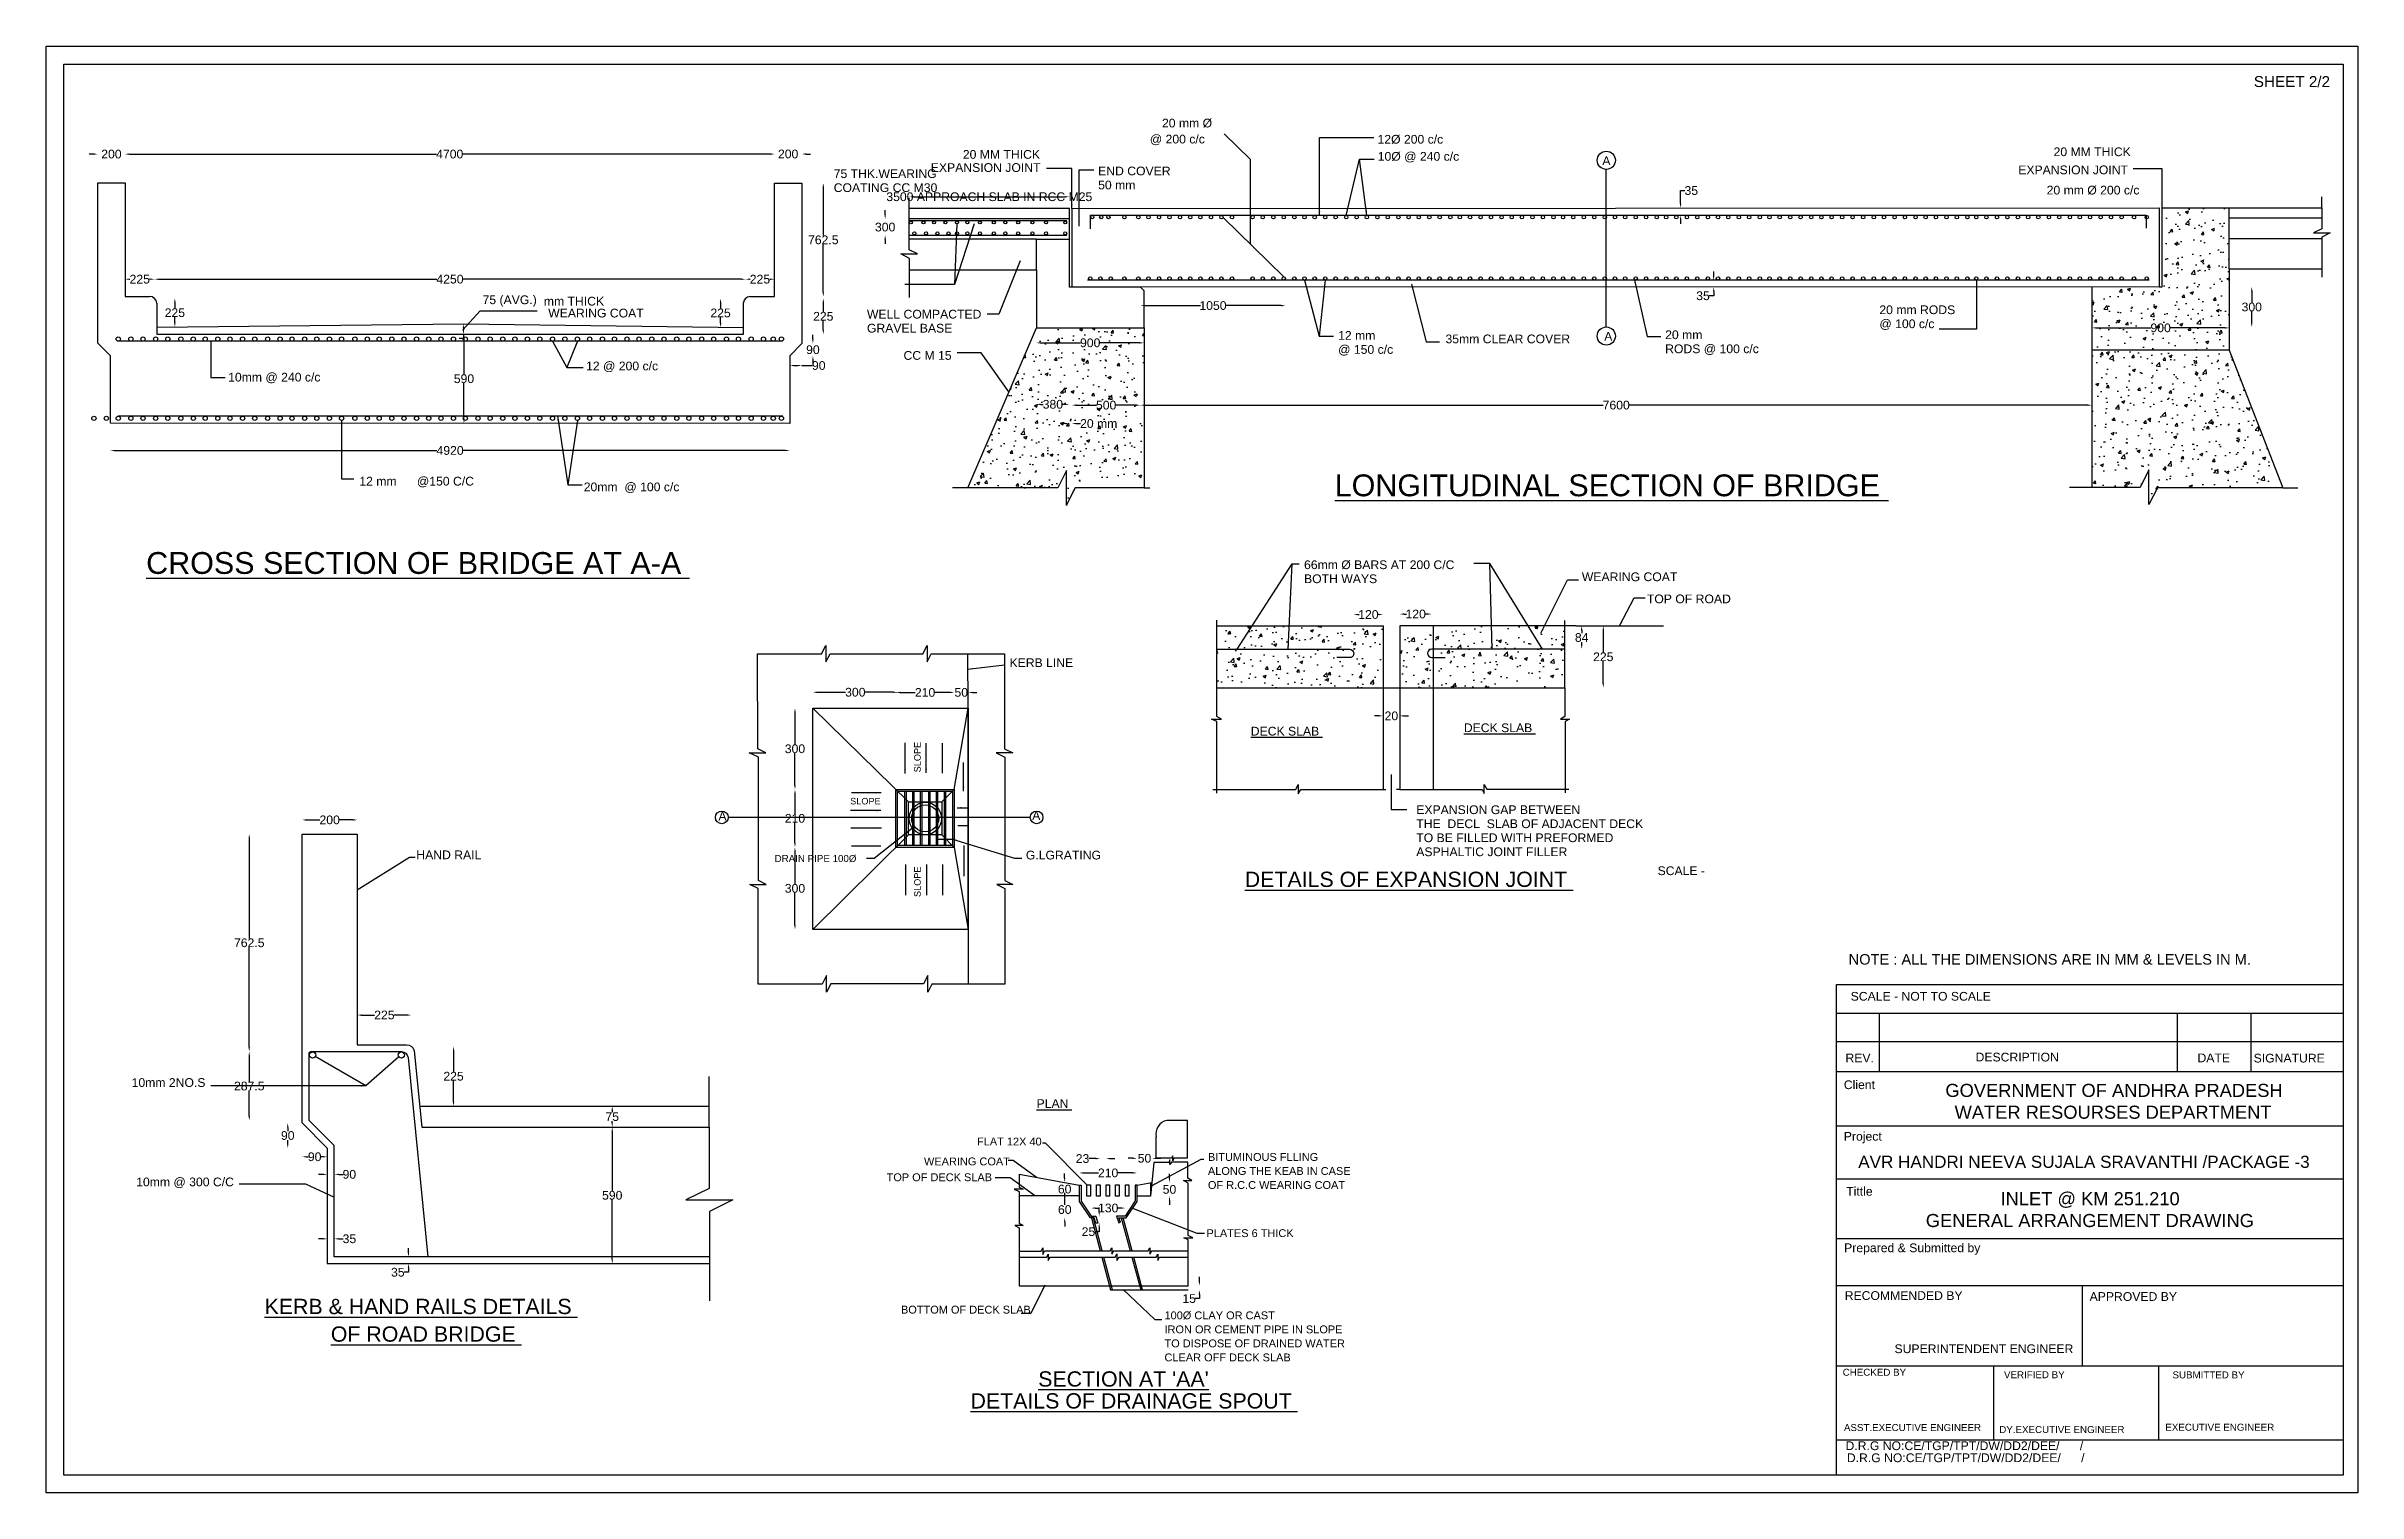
# Model space of a CAD drawing. Header units: inches. Extents: x 38368 to 43665, y -87 to 3229.
import ezdxf

# ---------------------------------------------------------------- set-up
doc = ezdxf.new("R2010")
doc.units = ezdxf.units.IN
doc.header["$MEASUREMENT"] = 0
doc.layers.add('DIMENSIONS', color=255, linetype='Continuous')
doc.layers.add('TEXT', color=1, linetype='Continuous')
doc.styles.get("Standard").update_dxf_attribs({"font": 'arial.ttf', "height": 20})
doc.dimstyles.get("Standard").update_dxf_attribs({"dimtxt": 20, "dimasz": 10, "dimexe": 0.18, "dimexo": 0.0625, "dimgap": 0.09, "dimtad": 0, "dimtih": 1, "dimtoh": 1, "dimdec": 4, "dimzin": 0, "dimdsep": 46, "dimtxsty": 'Standard', "dimcen": 0.09, "dimse1": 1, "dimse2": 1, "dimadec": 0, "dimazin": 0, "dimtfac": 1, "dimtdec": 4, "dimtofl": 0, "dimtmove": 0, "dimatfit": 3, "dimfxl": 1, "dimtolj": 1, "dimtzin": 0, "dimarcsym": 0})
pattern_1 = [(50, (0, 0), (71.72602, -6.27521), [7.5, -82.5]), (355, (0, 0), (-13.87513, 75.21921), [6, -66]), (100.4514, (5.98, -0.52), (57.85094, 68.94395), [6.37402, -70.11421]), (46.1842, (0, 20), (106.7241, -16.5519), [11.25, -123.75]), (96.6356, (8.89, 18.62), (93.46627, 97.41179), [9.56103, -105.1713]), (351.1842, (0, 20), (93.4662, 97.41186), [9, -99]), (21, (10, 15), (59.690705, -40.26189), [7.5, -82.5]), (326, (10, 15), (24.33153, 72.515), [6, -66]), (71.4514, (14.974, 11.645), (84.02226, 32.25305), [6.37402, -70.11421]), (37.5, (0, 0), (1.215986, 33.289385), [0, -65.2, 0, -67, 0, -66.25]), (7.5, (0, 0), (26.306954, 39.44117), [0, -38.2, 0, -63.7, 0, -25.25]), (327.5, (-22.3, 0), (53.382244, -2.255487), [0, -25, 0, -78, 0, -103.5]), (317.5, (-32.3, 0), (58.318617, 10.0105), [0, -32.5, 0, -51.8, 0, -73.5])]

msp = doc.modelspace()

# ---------------------------------------------------------------- texts
at = {"layer": 'DIMENSIONS', "color": 0}
for p in [(40371.84845, 1564.70275), (40371.84417, 1278.96567)]:
    msp.add_text('SLOPE', height=15, rotation=90, dxfattribs=at).set_placement(p)
msp.add_text('SLOPE', height=15, dxfattribs=at).set_placement((40210.20625, 1491.12544))
at = {"layer": 'TEXT', "color": 0}
for s, height, p in [('SHEET 2/2', 25, (43427.16917, 3135.34337)), ('@ 200 c/c', 20, (40896.95091, 3006.05732)), ('20 mm Ø', 20, (40924.84911, 3042.74909)), ('12Ø 200 c/c', 20, (41418.80576, 3005.61235)), ('20 MM THICK', 20, (40468.44694, 2970.916)), ('10Ø @ 240 c/c', 20, (41419.33566, 2966.43665)), ('A', 20, (41934.04982, 2956.51912)), ('20 MM THICK', 20, (42968.2674, 2976.90768)), ('COATING CC M30', 20, (40172.52562, 2894.68201)), ('75 THK.WEARING ', 20, (40172.52562, 2926.81025)), ('EXPANSION JOINT ', 20, (40395.01298, 2940.78435)), ('50 mm ', 20, (40778.51289, 2900.80207)), ('END COVER ', 20, (40778.51289, 2932.93031)), ('EXPANSION JOINT', 20, (42887.34519, 2935.44862)), ('20 mm Ø 200 c/c', 20, (42952.41369, 2889.08393)), ('75 (AVG.)', 20, (39367.73617, 2637.74806)), ('mm THICK ', 20, (39508.20746, 2634.51157)), ('WEARING COAT', 20, (39518.16413, 2607.26494)), ('WELL COMPACTED', 20, (40248.6765, 2604.77943)), ('20 mm RODS', 20, (42569.05207, 2614.85714)), ('@ 100 c/c', 20, (42569.05207, 2582.7289)), ('GRAVEL BASE', 20, (40248.6765, 2572.65119)), ('12 mm', 20, (41328.56002, 2555.98849)), ('@ 150 c/c ', 20, (41328.56002, 2523.86025)), ('35mm CLEAR COVER ', 20, (41574.61716, 2548.04988)), ('A', 20, (41938.38826, 2553.96314)), ('20 mm', 20, (42078.08266, 2557.49708)), ('RODS @ 100 c/c', 20, (42078.08266, 2525.36884)), ('12 @ 200 c/c', 20, (39604.97086, 2486.02372)), ('CC M 15', 20, (40332.50237, 2510.18454)), ('10mm @ 240 c/c', 20, (38784.63365, 2460.43107)), ('12 mm      @150 C/C ', 20, (39085.30002, 2221.96481)), ('20mm  @ 100 c/c', 20, (39599.5842, 2208.83865)), ('%%ULONGITUDINAL SECTION OF BRIDGE ', 50, (41320.64457, 2197.44156)), ('%%UCROSS SECTION OF BRIDGE AT A-A ', 50, (38596.71655, 2019.49022)), ('66mm Ø BARS AT 200 C/C', 20, (41250.44663, 2030.44894)), ('BOTH WAYS ', 20, (41250.44663, 1998.3207)), ('WEARING COAT ', 20, (41887.14698, 2002.84946)), ('TOP OF ROAD ', 20, (42036.22381, 1952.19169)), ('KERB LINE', 20, (40575.48262, 1805.98511)), ('%%UDECK SLAB ', 20, (41128.39031, 1649.03128)), ('%%UDECK SLAB ', 20, (41616.68324, 1656.80861)), ('EXPANSION GAP BETWEEN', 20, (41507.66635, 1468.97435)), ('A', 20, (39908.27556, 1454.1084)), ('A', 20, (40627.4161, 1455.51429)), ('THE  DECL  SLAB OF ADJACENT DECK', 20, (41507.66635, 1436.84611)), ('HAND RAIL', 20, (39215.95876, 1365.60098)), ('G.LGRATING', 20, (40612.83074, 1365.03796)), ('ASPHALTIC JOINT FILLER ', 20, (41507.66635, 1372.58963)), ('TO BE FILLED WITH PREFORMED ', 20, (41507.66635, 1404.71787)), ('DRAIN PIPE 100Ø', 16, (40037.03747, 1359.21711)), ('%%UDETAILS OF EXPANSION JOINT ', 35, (41114.62087, 1301.96348)), ('SCALE -', 20, (42060.72641, 1329.1247)), ('NOTE : ALL THE DIMENSIONS ARE IN MM & LEVELS IN M.', 24, (42498.55074, 1124.05422)), ('SCALE - NOT TO SCALE ', 20, (42503.238, 1041.36856)), ('REV.', 20, (42491.36, 900.1005)), ('DESCRIPTION ', 20, (42789.50181, 902.0558)), ('DATE', 20, (43298.11216, 900.25412)), ('SIGNATURE', 20, (43426.82969, 899.68003)), ('10mm 2NO.S', 20, (38563.41688, 843.71425)), ('Client ', 20, (42487.54022, 838.68288)), ('%%UPLAN ', 20, (40637.46442, 795.51526)), ('FLAT 12X 40', 18, (40500.94621, 709.51252)), ('BITUMINOUS FLLING ', 18, (41030.17231, 674.12649)), ('Project ', 20, (42487.54022, 720.48195)), ('10mm @ 300 C/C', 20, (38573.86268, 615.89992)), ('TOP OF DECK SLAB', 18, (40293.73512, 627.66172)), ('WEARING COAT', 18, (40379.36724, 663.85613)), ('ALONG THE KEAB IN CASE', 18, (41030.17231, 641.99825)), ('AVR HANDRI NEEVA SUJALA SRAVANTHI /PACKAGE -3', 28, (42520.63901, 658.02154)), ('OF R.C.C WEARING COAT ', 18, (41030.17231, 609.87001)), ('Tittle ', 20, (42493.0609, 594.41742)), ('PLATES 6 THICK', 18, (41026.78524, 499.51989)), ('Prepared & Submitted by ', 20, (42488.31841, 464.88845)), ('RECOMMENDED BY ', 20, (42489.60692, 355.46949)), ('APPROVED BY ', 20, (43050.85611, 353.28843)), ('%%UKERB & HAND RAILS DETAILS ', 35, (38868.1751, 323.03718)), ('BOTTOM OF DECK SLAB', 18, (40326.64772, 324.19965)), ('100Ø CLAY OR CAST ', 18, (40930.62193, 311.10697)), ('%%UOF ROAD BRIDGE ', 35, (39019.89117, 259.7999)), ('TO DISPOSE OF DRAINED WATER ', 18, (40930.62193, 246.85049)), ('IRON OR CEMENT PIPE IN SLOPE', 18, (40930.62193, 278.97873)), ('CLEAR OFF DECK SLAB ', 18, (40930.62193, 214.72225)), ('SUPERINTENDENT ENGINEER ', 20, (42603.74359, 233.57123)), ("%%USECTION AT 'AA'", 35, (40641.1795, 156.82163)), ('CHECKED BY ', 16, (42484.95049, 181.7131)), ('VERIFIED BY ', 16, (42854.59493, 175.99257)), ('SUBMITTED BY ', 16, (43240.81949, 175.64961)), ('%%UDETAILS OF DRAINAGE SPOUT ', 35, (40486.03158, 106.58966)), ('ASST.EXECUTIVE ENGINEER', 16, (42487.79963, 54.96083)), ('DY.EXECUTIVE ENGINEER', 16, (42843.84859, 50.41839)), ('EXECUTIVE ENGINEER', 16, (43224.38463, 55.71857)), ('D.R.G NO:CE/TGP/TPT/DW/DD2/DEE/      /', 20, (42491.42472, 11.28049)), ('D.R.G NO:CE/TGP/TPT/DW/DD2/DEE/      /', 20, (42494.46417, -16.34636))]:
    msp.add_text(s, height=height, dxfattribs=at).set_placement(p)
at = {"layer": 'TEXT', "color": 0, "char_height": 30, "attachment_point": 1}
for s, insert, width in [('\\pi44.277;GOVERNMENT OF ANDHRA PRADESH  \\P\\pi65.437;WATER RESOURSES DEPARTMENT ', (42676.01117, 850.70622), 856.0307045), ('\\pi229.62;INLET @ KM 251.210 \\P\\pi58.332;GENERAL ARRANGEMENT DRAWING ', (42617.1079, 602.47646), 863.9422731)]:
    msp.add_mtext(s, dxfattribs=dict(at, insert=insert, width=width))

# ---------------------------------------------------------------- blocks, each defined once
blk = doc.blocks.new('*D1')
at = {"layer": 'Defpoints', "color": 0, "transparency": 16777216}
for p in [(38548.4, 2981.6), (38485.8, 2915.5), (38548.4, 2915.5)]:
    blk.add_point(p, dxfattribs=at)
at = {"layer": 'DIMENSIONS', "color": 0, "lineweight": -2, "transparency": 16777216}
for p, q in [((38475.8, 2981.6), (38465.8, 2981.6)), ((38558.4, 2981.6), (38568.4, 2981.6))]:
    blk.add_line(p, q, dxfattribs=at)
at = {"layer": 'DIMENSIONS', "color": 0, "transparency": 16777216}
for points in [[(38475.8, 2983.3), (38475.8, 2979.9), (38485.8, 2981.6)], [(38558.4, 2983.3), (38558.4, 2979.9), (38548.4, 2981.6)]]:
    blk.add_solid(points, dxfattribs=at)
at = {"layer": 'DIMENSIONS', "color": 0, "transparency": 16777216, "insert": (38517.1, 2981.6), "char_height": 20, "attachment_point": 5}
blk.add_mtext('\\A1;200', dxfattribs=at)
blk = doc.blocks.new('*D2')
at = {"layer": 'Defpoints', "color": 0, "transparency": 16777216}
for p in [(38548.4, 2655.4), (38615.6, 2694.9), (38615.6, 2651)]:
    blk.add_point(p, dxfattribs=at)
at = {"layer": 'DIMENSIONS', "color": 0, "lineweight": -2, "transparency": 16777216}
for p, q in [((38558.4, 2694.9), (38559.6, 2694.9)), ((38605.6, 2694.9), (38604.4, 2694.9))]:
    blk.add_line(p, q, dxfattribs=at)
at = {"layer": 'DIMENSIONS', "color": 0, "transparency": 16777216}
for points in [[(38558.4, 2696.6), (38558.4, 2693.3), (38548.4, 2694.9)], [(38605.6, 2696.6), (38605.6, 2693.3), (38615.6, 2694.9)]]:
    blk.add_solid(points, dxfattribs=at)
at = {"layer": 'DIMENSIONS', "color": 0, "transparency": 16777216, "insert": (38582, 2694.9), "char_height": 20, "attachment_point": 5}
blk.add_mtext('\\A1;225', dxfattribs=at)
blk = doc.blocks.new('*D3')
at = {"layer": 'Defpoints', "color": 0, "transparency": 16777216}
for p in [(38615.6, 2651), (39970.4, 2694.9), (39970.4, 2650.7)]:
    blk.add_point(p, dxfattribs=at)
at = {"layer": 'DIMENSIONS', "color": 0, "lineweight": -2, "transparency": 16777216}
for p, q in [((38625.6, 2694.9), (39262.7, 2694.9)), ((39960.4, 2694.9), (39323.3, 2694.9))]:
    blk.add_line(p, q, dxfattribs=at)
at = {"layer": 'DIMENSIONS', "color": 0, "transparency": 16777216}
for points in [[(38625.6, 2696.6), (38625.6, 2693.3), (38615.6, 2694.9)], [(39960.4, 2696.6), (39960.4, 2693.3), (39970.4, 2694.9)]]:
    blk.add_solid(points, dxfattribs=at)
at = {"layer": 'DIMENSIONS', "color": 0, "transparency": 16777216, "insert": (39293, 2694.9), "char_height": 20, "attachment_point": 5}
blk.add_mtext('\\A1;4250', dxfattribs=at)
blk = doc.blocks.new('*D4')
at = {"layer": 'Defpoints', "color": 0, "transparency": 16777216}
for p in [(39970.4, 2650.7), (40036.7, 2694.9), (40036.7, 2655.1)]:
    blk.add_point(p, dxfattribs=at)
at = {"layer": 'DIMENSIONS', "color": 0, "lineweight": -2, "transparency": 16777216}
for p, q in [((39980.4, 2694.9), (39981.1, 2694.9)), ((40026.7, 2694.9), (40026, 2694.9))]:
    blk.add_line(p, q, dxfattribs=at)
at = {"layer": 'DIMENSIONS', "color": 0, "transparency": 16777216}
for points in [[(39980.4, 2696.6), (39980.4, 2693.3), (39970.4, 2694.9)], [(40026.7, 2696.6), (40026.7, 2693.3), (40036.7, 2694.9)]]:
    blk.add_solid(points, dxfattribs=at)
at = {"layer": 'DIMENSIONS', "color": 0, "transparency": 16777216, "insert": (40003.5, 2694.9), "char_height": 20, "attachment_point": 5}
blk.add_mtext('\\A1;225', dxfattribs=at)
blk = doc.blocks.new('*D5')
at = {"layer": 'Defpoints', "color": 0, "transparency": 16777216}
for p in [(39970.4, 2650.7), (39913.2, 2584.4), (39965.4, 2584.4)]:
    blk.add_point(p, dxfattribs=at)
at = {"layer": 'DIMENSIONS', "color": 0, "lineweight": -2, "transparency": 16777216}
for p, q in [((39913.2, 2640.7), (39913.2, 2627.8)), ((39913.2, 2594.4), (39913.2, 2607.2))]:
    blk.add_line(p, q, dxfattribs=at)
at = {"layer": 'DIMENSIONS', "color": 0, "transparency": 16777216}
for points in [[(39911.5, 2640.7), (39914.9, 2640.7), (39913.2, 2650.7)], [(39911.5, 2594.4), (39914.9, 2594.4), (39913.2, 2584.4)]]:
    blk.add_solid(points, dxfattribs=at)
at = {"layer": 'DIMENSIONS', "color": 0, "transparency": 16777216, "insert": (39913.2, 2617.5), "char_height": 20, "attachment_point": 5}
blk.add_mtext('\\A1;225', dxfattribs=at)
blk = doc.blocks.new('*D6')
at = {"layer": 'Defpoints', "color": 0, "transparency": 16777216}
for p in [(38615.6, 2651), (38621, 2585), (38662.5, 2585)]:
    blk.add_point(p, dxfattribs=at)
at = {"layer": 'DIMENSIONS', "color": 0, "lineweight": -2, "transparency": 16777216}
for p, q in [((38662.5, 2641), (38662.5, 2628.3)), ((38662.5, 2595), (38662.5, 2607.7))]:
    blk.add_line(p, q, dxfattribs=at)
at = {"layer": 'DIMENSIONS', "color": 0, "transparency": 16777216}
for points in [[(38660.8, 2641), (38664.2, 2641), (38662.5, 2651)], [(38660.8, 2595), (38664.2, 2595), (38662.5, 2585)]]:
    blk.add_solid(points, dxfattribs=at)
at = {"layer": 'DIMENSIONS', "color": 0, "transparency": 16777216, "insert": (38662.5, 2618), "char_height": 20, "attachment_point": 5}
blk.add_mtext('\\A1;225', dxfattribs=at)
blk = doc.blocks.new('*D7')
at = {"layer": 'Defpoints', "color": 0, "transparency": 16777216}
for p in [(40036.7, 2981.6), (38548.4, 2915.5), (40036.7, 2915)]:
    blk.add_point(p, dxfattribs=at)
at = {"layer": 'DIMENSIONS', "color": 0, "lineweight": -2, "transparency": 16777216}
for p, q in [((38558.4, 2981.6), (39262.2, 2981.6)), ((40026.7, 2981.6), (39322.8, 2981.6))]:
    blk.add_line(p, q, dxfattribs=at)
at = {"layer": 'DIMENSIONS', "color": 0, "transparency": 16777216}
for points in [[(38558.4, 2983.3), (38558.4, 2979.9), (38548.4, 2981.6)], [(40026.7, 2983.3), (40026.7, 2979.9), (40036.7, 2981.6)]]:
    blk.add_solid(points, dxfattribs=at)
at = {"layer": 'DIMENSIONS', "color": 0, "transparency": 16777216, "insert": (39292.5, 2981.6), "char_height": 20, "attachment_point": 5}
blk.add_mtext('\\A1;4700', dxfattribs=at)
blk = doc.blocks.new('*D8')
at = {"layer": 'Defpoints', "color": 0, "transparency": 16777216}
for p in [(40099.6, 2981.8), (40036.7, 2915), (40099.6, 2915)]:
    blk.add_point(p, dxfattribs=at)
at = {"layer": 'DIMENSIONS', "color": 0, "lineweight": -2, "transparency": 16777216}
for p, q in [((40026.7, 2981.8), (40016.7, 2981.8)), ((40109.6, 2981.8), (40119.6, 2981.8))]:
    blk.add_line(p, q, dxfattribs=at)
at = {"layer": 'DIMENSIONS', "color": 0, "transparency": 16777216}
for points in [[(40026.7, 2983.4), (40026.7, 2980.1), (40036.7, 2981.8)], [(40109.6, 2983.4), (40109.6, 2980.1), (40099.6, 2981.8)]]:
    blk.add_solid(points, dxfattribs=at)
at = {"layer": 'DIMENSIONS', "color": 0, "transparency": 16777216, "insert": (40068.1, 2981.8), "char_height": 20, "attachment_point": 5}
blk.add_mtext('\\A1;200', dxfattribs=at)
blk = doc.blocks.new('*D9')
at = {"layer": 'Defpoints', "color": 0, "transparency": 16777216}
for p in [(40036.7, 2915), (40148.6, 2915), (40036.7, 2655.1)]:
    blk.add_point(p, dxfattribs=at)
at = {"layer": 'DIMENSIONS', "color": 0, "lineweight": -2, "transparency": 16777216}
for p, q in [((40148.6, 2905), (40148.6, 2795.3)), ((40148.6, 2665.1), (40148.6, 2774.7))]:
    blk.add_line(p, q, dxfattribs=at)
at = {"layer": 'DIMENSIONS', "color": 0, "transparency": 16777216}
for points in [[(40146.9, 2905), (40150.3, 2905), (40148.6, 2915)], [(40146.9, 2665.1), (40150.3, 2665.1), (40148.6, 2655.1)]]:
    blk.add_solid(points, dxfattribs=at)
at = {"layer": 'DIMENSIONS', "color": 0, "transparency": 16777216, "insert": (40148.6, 2785), "char_height": 20, "attachment_point": 5}
blk.add_mtext('\\A1;762.5', dxfattribs=at)
blk = doc.blocks.new('*D10')
at = {"layer": 'Defpoints', "color": 0, "transparency": 16777216}
for p in [(39970.4, 2650.7), (39965.4, 2568.7), (40148.6, 2568.7)]:
    blk.add_point(p, dxfattribs=at)
at = {"layer": 'DIMENSIONS', "color": 0, "lineweight": -2, "transparency": 16777216}
for p, q in [((40148.6, 2640.7), (40148.6, 2620)), ((40148.6, 2578.7), (40148.6, 2599.4))]:
    blk.add_line(p, q, dxfattribs=at)
at = {"layer": 'DIMENSIONS', "color": 0, "transparency": 16777216}
for points in [[(40146.9, 2640.7), (40150.3, 2640.7), (40148.6, 2650.7)], [(40146.9, 2578.7), (40150.3, 2578.7), (40148.6, 2568.7)]]:
    blk.add_solid(points, dxfattribs=at)
at = {"layer": 'DIMENSIONS', "color": 0, "transparency": 16777216, "insert": (40148.6, 2609.7), "char_height": 20, "attachment_point": 5}
blk.add_mtext('\\A1;225', dxfattribs=at)
blk = doc.blocks.new('*D11')
at = {"layer": 'Defpoints', "color": 0, "transparency": 16777216}
for p in [(40099.6, 2547.2), (40071.7, 2519.2), (40124.8, 2519.2)]:
    blk.add_point(p, dxfattribs=at)
at = {"layer": 'DIMENSIONS', "color": 0, "lineweight": -2, "transparency": 16777216}
for p, q in [((40124.8, 2557.2), (40124.8, 2567.2)), ((40124.8, 2509.2), (40124.8, 2499.2))]:
    blk.add_line(p, q, dxfattribs=at)
at = {"layer": 'DIMENSIONS', "color": 0, "transparency": 16777216}
for points in [[(40123.2, 2557.2), (40126.5, 2557.2), (40124.8, 2547.2)], [(40123.2, 2509.2), (40126.5, 2509.2), (40124.8, 2519.2)]]:
    blk.add_solid(points, dxfattribs=at)
at = {"layer": 'DIMENSIONS', "color": 0, "transparency": 16777216, "insert": (40124.8, 2533.2), "char_height": 20, "attachment_point": 5}
blk.add_mtext('\\A1;90', dxfattribs=at)
blk = doc.blocks.new('*D12')
at = {"layer": 'Defpoints', "color": 0, "transparency": 16777216}
for p in [(40099.6, 2547.2), (40071.7, 2519.2), (40071.7, 2497)]:
    blk.add_point(p, dxfattribs=at)
at = {"layer": 'DIMENSIONS', "color": 0, "lineweight": -2, "transparency": 16777216}
for p, q in [((40081.7, 2497), (40089.6, 2497)), ((40099.6, 2497), (40123.8, 2497))]:
    blk.add_line(p, q, dxfattribs=at)
at = {"layer": 'DIMENSIONS', "color": 0, "transparency": 16777216}
for points in [[(40081.7, 2498.7), (40081.7, 2495.4), (40071.7, 2497)], [(40089.6, 2498.7), (40089.6, 2495.4), (40099.6, 2497)]]:
    blk.add_solid(points, dxfattribs=at)
at = {"layer": 'DIMENSIONS', "color": 0, "transparency": 16777216, "insert": (40138.2, 2497), "char_height": 20, "attachment_point": 5}
blk.add_mtext('\\A1;90', dxfattribs=at)
blk = doc.blocks.new('*D13')
at = {"layer": 'Defpoints', "color": 0, "transparency": 16777216}
for p in [(38514.9, 2364.8), (40071.7, 2364.8), (40071.7, 2302.3)]:
    blk.add_point(p, dxfattribs=at)
at = {"layer": 'DIMENSIONS', "color": 0, "lineweight": -2, "transparency": 16777216}
for p, q in [((38524.9, 2302.3), (39263, 2302.3)), ((40061.7, 2302.3), (39323.6, 2302.3))]:
    blk.add_line(p, q, dxfattribs=at)
at = {"layer": 'DIMENSIONS', "color": 0, "transparency": 16777216}
for points in [[(38524.9, 2303.9), (38524.9, 2300.6), (38514.9, 2302.3)], [(40061.7, 2303.9), (40061.7, 2300.6), (40071.7, 2302.3)]]:
    blk.add_solid(points, dxfattribs=at)
at = {"layer": 'DIMENSIONS', "color": 0, "transparency": 16777216, "insert": (39293.3, 2302.3), "char_height": 20, "attachment_point": 5}
blk.add_mtext('\\A1;4920', dxfattribs=at)
blk = doc.blocks.new('*D14')
at = {"layer": 'Defpoints', "color": 0, "transparency": 16777216}
for p in [(40345.6, 2867.2), (40712.6, 2883.8), (40712.6, 2857.3)]:
    blk.add_point(p, dxfattribs=at)
at = {"layer": 'DIMENSIONS', "color": 0, "lineweight": -2, "transparency": 16777216}
blk.add_line((40355.6, 2883.8), (40702.6, 2883.8), dxfattribs=at)
at = {"layer": 'DIMENSIONS', "color": 0, "transparency": 16777216}
for points in [[(40355.6, 2885.5), (40355.6, 2882.1), (40345.6, 2883.8)], [(40702.6, 2885.5), (40702.6, 2882.1), (40712.6, 2883.8)]]:
    blk.add_solid(points, dxfattribs=at)
at = {"layer": 'DIMENSIONS', "color": 0, "transparency": 16777216, "insert": (40529.1, 2883.8), "char_height": 20, "attachment_point": 5}
blk.add_mtext('\\A1;3500 APPROACH SLAB IN RCC M25', dxfattribs=at)
blk = doc.blocks.new('*D15')
at = {"layer": 'Defpoints', "color": 0, "transparency": 16777216}
for p in [(40345.6, 2833), (40290.4, 2795.6), (40345.6, 2795.6)]:
    blk.add_point(p, dxfattribs=at)
at = {"layer": 'DIMENSIONS', "color": 0, "lineweight": -2, "transparency": 16777216}
for p, q in [((40290.4, 2843), (40290.4, 2853)), ((40290.4, 2785.6), (40290.4, 2775.6))]:
    blk.add_line(p, q, dxfattribs=at)
at = {"layer": 'DIMENSIONS', "color": 0, "transparency": 16777216}
for points in [[(40288.7, 2843), (40292.1, 2843), (40290.4, 2833)], [(40288.7, 2785.6), (40292.1, 2785.6), (40290.4, 2795.6)]]:
    blk.add_solid(points, dxfattribs=at)
at = {"layer": 'DIMENSIONS', "color": 0, "transparency": 16777216, "insert": (40290.4, 2814.3), "char_height": 20, "attachment_point": 5}
blk.add_mtext('\\A1;300', dxfattribs=at)
blk = doc.blocks.new('*D16')
at = {"layer": 'Defpoints', "color": 0, "transparency": 16777216}
for p in [(40875.5, 2676.3), (41208, 2676.5), (41208, 2634.4)]:
    blk.add_point(p, dxfattribs=at)
at = {"layer": 'DIMENSIONS', "color": 0, "lineweight": -2, "transparency": 16777216}
for p, q in [((40885.5, 2634.4), (41012.8, 2634.4)), ((41198, 2634.4), (41070.7, 2634.4))]:
    blk.add_line(p, q, dxfattribs=at)
at = {"layer": 'DIMENSIONS', "color": 0, "transparency": 16777216}
for points in [[(40885.5, 2636), (40885.5, 2632.7), (40875.5, 2634.4)], [(41198, 2636), (41198, 2632.7), (41208, 2634.4)]]:
    blk.add_solid(points, dxfattribs=at)
at = {"layer": 'DIMENSIONS', "color": 0, "transparency": 16777216, "insert": (41041.7, 2634.4), "char_height": 20, "attachment_point": 5}
blk.add_mtext('\\A1;1050', dxfattribs=at)
blk = doc.blocks.new('*D17')
at = {"layer": 'Defpoints', "color": 0, "transparency": 16777216}
for p in [(40636.9, 2583.2), (40883.8, 2583.2), (40883.8, 2549)]:
    blk.add_point(p, dxfattribs=at)
at = {"layer": 'DIMENSIONS', "color": 0, "lineweight": -2, "transparency": 16777216}
for p, q in [((40646.9, 2549), (40738.2, 2549)), ((40873.8, 2549), (40782.5, 2549))]:
    blk.add_line(p, q, dxfattribs=at)
at = {"layer": 'DIMENSIONS', "color": 0, "transparency": 16777216}
for points in [[(40646.9, 2550.6), (40646.9, 2547.3), (40636.9, 2549)], [(40873.8, 2550.6), (40873.8, 2547.3), (40883.8, 2549)]]:
    blk.add_solid(points, dxfattribs=at)
at = {"layer": 'DIMENSIONS', "color": 0, "transparency": 16777216, "insert": (40760.4, 2549), "char_height": 20, "attachment_point": 5}
blk.add_mtext('\\A1;900', dxfattribs=at)
blk = doc.blocks.new('*D18')
at = {"layer": 'Defpoints', "color": 0, "transparency": 16777216}
for p in [(40636.9, 2683.8), (40712.6, 2683.8), (40712.6, 2408.1)]:
    blk.add_point(p, dxfattribs=at)
at = {"layer": 'DIMENSIONS', "color": 0, "lineweight": -2, "transparency": 16777216}
for p, q in [((40646.9, 2408.1), (40652.6, 2408.1)), ((40702.6, 2408.1), (40696.9, 2408.1))]:
    blk.add_line(p, q, dxfattribs=at)
at = {"layer": 'DIMENSIONS', "color": 0, "transparency": 16777216}
for points in [[(40646.9, 2409.7), (40646.9, 2406.4), (40636.9, 2408.1)], [(40702.6, 2409.7), (40702.6, 2406.4), (40712.6, 2408.1)]]:
    blk.add_solid(points, dxfattribs=at)
at = {"layer": 'DIMENSIONS', "color": 0, "transparency": 16777216, "insert": (40674.8, 2408.1), "char_height": 20, "attachment_point": 5}
blk.add_mtext('\\A1;380', dxfattribs=at)
blk = doc.blocks.new('*D19')
at = {"layer": 'Defpoints', "color": 0, "transparency": 16777216}
for p in [(40712.6, 2683.8), (40718.4, 2683.8), (40718.4, 2364)]:
    blk.add_point(p, dxfattribs=at)
at = {"layer": 'DIMENSIONS', "color": 0, "lineweight": -2, "transparency": 16777216}
for p, q in [((40702.6, 2364), (40692.6, 2364)), ((40728.4, 2364), (40738.4, 2364))]:
    blk.add_line(p, q, dxfattribs=at)
at = {"layer": 'DIMENSIONS', "color": 0, "transparency": 16777216}
for points in [[(40702.6, 2365.7), (40702.6, 2362.4), (40712.6, 2364)], [(40728.4, 2365.7), (40728.4, 2362.4), (40718.4, 2364)]]:
    blk.add_solid(points, dxfattribs=at)
at = {"layer": 'DIMENSIONS', "color": 0, "transparency": 16777216, "insert": (40779.9, 2364), "char_height": 20, "attachment_point": 5}
blk.add_mtext('\\A1;20 mm', dxfattribs=at)
blk = doc.blocks.new('*D20')
at = {"layer": 'Defpoints', "color": 0, "transparency": 16777216}
for p in [(40718.4, 2676.3), (40875.5, 2676.3), (40875.5, 2406.2)]:
    blk.add_point(p, dxfattribs=at)
at = {"layer": 'DIMENSIONS', "color": 0, "lineweight": -2, "transparency": 16777216}
for p, q in [((40728.4, 2406.2), (40774.8, 2406.2)), ((40865.5, 2406.2), (40819.1, 2406.2))]:
    blk.add_line(p, q, dxfattribs=at)
at = {"layer": 'DIMENSIONS', "color": 0, "transparency": 16777216}
for points in [[(40728.4, 2407.9), (40728.4, 2404.5), (40718.4, 2406.2)], [(40865.5, 2407.9), (40865.5, 2404.5), (40875.5, 2406.2)]]:
    blk.add_solid(points, dxfattribs=at)
at = {"layer": 'DIMENSIONS', "color": 0, "transparency": 16777216, "insert": (40796.9, 2406.2), "char_height": 20, "attachment_point": 5}
blk.add_mtext('\\A1;500', dxfattribs=at)
blk = doc.blocks.new('*D21')
at = {"layer": 'Defpoints', "color": 0, "transparency": 16777216}
for p in [(43217, 2677.4), (43217, 2584.8), (43422.5, 2584.8)]:
    blk.add_point(p, dxfattribs=at)
at = {"layer": 'DIMENSIONS', "color": 0, "lineweight": -2, "transparency": 16777216}
for p, q in [((43422.5, 2667.4), (43422.5, 2641.5)), ((43422.5, 2594.8), (43422.5, 2620.8))]:
    blk.add_line(p, q, dxfattribs=at)
at = {"layer": 'DIMENSIONS', "color": 0, "transparency": 16777216}
for points in [[(43420.8, 2667.4), (43424.1, 2667.4), (43422.5, 2677.4)], [(43420.8, 2594.8), (43424.1, 2594.8), (43422.5, 2584.8)]]:
    blk.add_solid(points, dxfattribs=at)
at = {"layer": 'DIMENSIONS', "color": 0, "transparency": 16777216, "insert": (43422.5, 2631.1), "char_height": 20, "attachment_point": 5}
blk.add_mtext('\\A1;300', dxfattribs=at)
blk = doc.blocks.new('*D22')
at = {"layer": 'Defpoints', "color": 0, "transparency": 16777216}
for p in [(43056.4, 2583.8), (43370.9, 2591), (43370.9, 2583.3)]:
    blk.add_point(p, dxfattribs=at)
at = {"layer": 'DIMENSIONS', "color": 0, "lineweight": -2, "transparency": 16777216}
for p, q in [((43066.4, 2583.3), (43191.5, 2583.3)), ((43360.9, 2583.3), (43235.8, 2583.3))]:
    blk.add_line(p, q, dxfattribs=at)
at = {"layer": 'DIMENSIONS', "color": 0, "transparency": 16777216}
for points in [[(43066.4, 2585), (43066.4, 2581.6), (43056.4, 2583.3)], [(43360.9, 2585), (43360.9, 2581.6), (43370.9, 2583.3)]]:
    blk.add_solid(points, dxfattribs=at)
at = {"layer": 'DIMENSIONS', "color": 0, "transparency": 16777216, "insert": (43213.6, 2583.3), "char_height": 20, "attachment_point": 5}
blk.add_mtext('\\A1;900', dxfattribs=at)
blk = doc.blocks.new('*D23')
at = {"layer": 'Defpoints', "color": 0, "transparency": 16777216}
for p in [(40875.5, 2406.2), (43056.4, 2406.2), (43056.4, 2406.2)]:
    blk.add_point(p, dxfattribs=at)
at = {"layer": 'DIMENSIONS', "color": 0, "lineweight": -2, "transparency": 16777216}
for p, q in [((40885.5, 2406.2), (41936.1, 2406.2)), ((43046.4, 2406.2), (41995.8, 2406.2))]:
    blk.add_line(p, q, dxfattribs=at)
at = {"layer": 'DIMENSIONS', "color": 0, "transparency": 16777216}
for points in [[(40885.5, 2407.9), (40885.5, 2404.5), (40875.5, 2406.2)], [(43046.4, 2407.9), (43046.4, 2404.5), (43056.4, 2406.2)]]:
    blk.add_solid(points, dxfattribs=at)
at = {"layer": 'DIMENSIONS', "color": 0, "transparency": 16777216, "insert": (41965.9, 2406.2), "char_height": 20, "attachment_point": 5}
blk.add_mtext('\\A1;7600', dxfattribs=at)
blk = doc.blocks.new('*D24')
at = {"layer": 'Defpoints', "color": 0, "transparency": 16777216}
for p in [(41431.6, 1926.3), (41364.3, 1838.4), (41431.6, 1838.4)]:
    blk.add_point(p, dxfattribs=at)
at = {"layer": 'DIMENSIONS', "color": 0, "lineweight": -2, "transparency": 16777216}
for p, q in [((41374.3, 1926.3), (41376.8, 1926.3)), ((41421.6, 1926.3), (41419.2, 1926.3))]:
    blk.add_line(p, q, dxfattribs=at)
at = {"layer": 'DIMENSIONS', "color": 0, "transparency": 16777216}
for points in [[(41374.3, 1928), (41374.3, 1924.6), (41364.3, 1926.3)], [(41421.6, 1928), (41421.6, 1924.6), (41431.6, 1926.3)]]:
    blk.add_solid(points, dxfattribs=at)
at = {"layer": 'DIMENSIONS', "color": 0, "transparency": 16777216, "insert": (41398, 1926.3), "char_height": 20, "attachment_point": 5}
blk.add_mtext('\\A1;120', dxfattribs=at)
blk = doc.blocks.new('*D25')
at = {"layer": 'Defpoints', "color": 0, "transparency": 16777216}
for p in [(41543, 1927.4), (41469.6, 1848.8), (41543, 1837.5)]:
    blk.add_point(p, dxfattribs=at)
at = {"layer": 'DIMENSIONS', "color": 0, "lineweight": -2, "transparency": 16777216}
for p, q in [((41479.6, 1927.4), (41485.1, 1927.4)), ((41533, 1927.4), (41527.5, 1927.4))]:
    blk.add_line(p, q, dxfattribs=at)
at = {"layer": 'DIMENSIONS', "color": 0, "transparency": 16777216}
for points in [[(41479.6, 1929.1), (41479.6, 1925.8), (41469.6, 1927.4)], [(41533, 1929.1), (41533, 1925.8), (41543, 1927.4)]]:
    blk.add_solid(points, dxfattribs=at)
at = {"layer": 'DIMENSIONS', "color": 0, "transparency": 16777216, "insert": (41506.3, 1927.4), "char_height": 20, "attachment_point": 5}
blk.add_mtext('\\A1;120', dxfattribs=at)
blk = doc.blocks.new('*D26')
at = {"layer": 'Defpoints', "color": 0, "transparency": 16777216}
for p in [(41848.2, 1900.3), (41848.2, 1758.6), (41936.3, 1758.6)]:
    blk.add_point(p, dxfattribs=at)
at = {"layer": 'DIMENSIONS', "color": 0, "lineweight": -2, "transparency": 16777216}
for p, q in [((41936.3, 1890.3), (41936.3, 1839.7)), ((41936.3, 1768.6), (41936.3, 1819.1))]:
    blk.add_line(p, q, dxfattribs=at)
at = {"layer": 'DIMENSIONS', "color": 0, "transparency": 16777216}
for points in [[(41934.6, 1890.3), (41937.9, 1890.3), (41936.3, 1900.3)], [(41934.6, 1768.6), (41937.9, 1768.6), (41936.3, 1758.6)]]:
    blk.add_solid(points, dxfattribs=at)
at = {"layer": 'DIMENSIONS', "color": 0, "transparency": 16777216, "insert": (41936.3, 1829.4), "char_height": 20, "attachment_point": 5}
blk.add_mtext('\\A1;225', dxfattribs=at)
blk = doc.blocks.new('*D27')
at = {"layer": 'Defpoints', "color": 0, "transparency": 16777216}
for p in [(41848.2, 1900.3), (41848.2, 1846.9), (41886.8, 1846.9)]:
    blk.add_point(p, dxfattribs=at)
at = {"layer": 'DIMENSIONS', "color": 0, "lineweight": -2, "transparency": 16777216}
for p, q in [((41886.8, 1890.3), (41886.8, 1883.9)), ((41886.8, 1856.9), (41886.8, 1863.3))]:
    blk.add_line(p, q, dxfattribs=at)
at = {"layer": 'DIMENSIONS', "color": 0, "transparency": 16777216}
for points in [[(41885.1, 1890.3), (41888.4, 1890.3), (41886.8, 1900.3)], [(41885.1, 1856.9), (41888.4, 1856.9), (41886.8, 1846.9)]]:
    blk.add_solid(points, dxfattribs=at)
at = {"layer": 'DIMENSIONS', "color": 0, "transparency": 16777216, "insert": (41886.8, 1873.6), "char_height": 20, "attachment_point": 5}
blk.add_mtext('\\A1;84', dxfattribs=at)
blk = doc.blocks.new('*D28')
at = {"layer": 'Defpoints', "color": 0, "transparency": 16777216}
for p in [(41431.6, 1689.4), (41469.6, 1694), (41469.6, 1689.4)]:
    blk.add_point(p, dxfattribs=at)
at = {"layer": 'DIMENSIONS', "color": 0, "lineweight": -2, "transparency": 16777216}
for p, q in [((41421.6, 1694), (41411.6, 1694)), ((41479.6, 1694), (41489.6, 1694))]:
    blk.add_line(p, q, dxfattribs=at)
at = {"layer": 'DIMENSIONS', "color": 0, "transparency": 16777216}
for points in [[(41421.6, 1695.7), (41421.6, 1692.4), (41431.6, 1694)], [(41479.6, 1695.7), (41479.6, 1692.4), (41469.6, 1694)]]:
    blk.add_solid(points, dxfattribs=at)
at = {"layer": 'DIMENSIONS', "color": 0, "transparency": 16777216, "insert": (41450.6, 1694), "char_height": 20, "attachment_point": 5}
blk.add_mtext('\\A1;20', dxfattribs=at)
blk = doc.blocks.new('*D29')
at = {"layer": 'Defpoints', "color": 0, "transparency": 16777216}
for p in [(40124.9, 1711.8), (40319, 1748.2), (40319, 1521.2)]:
    blk.add_point(p, dxfattribs=at)
at = {"layer": 'DIMENSIONS', "color": 0, "lineweight": -2, "transparency": 16777216}
for p, q in [((40134.9, 1748.2), (40199.8, 1748.2)), ((40309, 1748.2), (40244.1, 1748.2))]:
    blk.add_line(p, q, dxfattribs=at)
at = {"layer": 'DIMENSIONS', "color": 0, "transparency": 16777216}
for points in [[(40134.9, 1749.9), (40134.9, 1746.5), (40124.9, 1748.2)], [(40309, 1749.9), (40309, 1746.5), (40319, 1748.2)]]:
    blk.add_solid(points, dxfattribs=at)
at = {"layer": 'DIMENSIONS', "color": 0, "transparency": 16777216, "insert": (40222, 1748.2), "char_height": 20, "attachment_point": 5}
blk.add_mtext('\\A1;300', dxfattribs=at)
blk = doc.blocks.new('*D30')
at = {"layer": 'Defpoints', "color": 0, "transparency": 16777216}
for p in [(40448.8, 1747.7), (40314.9, 1525.4), (40448.8, 1525.4)]:
    blk.add_point(p, dxfattribs=at)
at = {"layer": 'DIMENSIONS', "color": 0, "lineweight": -2, "transparency": 16777216}
for p, q in [((40324.9, 1747.7), (40359.5, 1747.7)), ((40438.8, 1747.7), (40404.2, 1747.7))]:
    blk.add_line(p, q, dxfattribs=at)
at = {"layer": 'DIMENSIONS', "color": 0, "transparency": 16777216}
for points in [[(40324.9, 1749.4), (40324.9, 1746.1), (40314.9, 1747.7)], [(40438.8, 1749.4), (40438.8, 1746.1), (40448.8, 1747.7)]]:
    blk.add_solid(points, dxfattribs=at)
at = {"layer": 'DIMENSIONS', "color": 0, "transparency": 16777216, "insert": (40381.9, 1747.7), "char_height": 20, "attachment_point": 5}
blk.add_mtext('\\A1;210', dxfattribs=at)
blk = doc.blocks.new('*D31')
at = {"layer": 'Defpoints', "color": 0, "transparency": 16777216}
for p in [(40448.8, 1711.8), (40480.7, 1747.8), (40480.7, 1711.8)]:
    blk.add_point(p, dxfattribs=at)
at = {"layer": 'DIMENSIONS', "color": 0, "lineweight": -2, "transparency": 16777216}
for p, q in [((40438.8, 1747.8), (40428.8, 1747.8)), ((40490.7, 1747.8), (40500.7, 1747.8))]:
    blk.add_line(p, q, dxfattribs=at)
at = {"layer": 'DIMENSIONS', "color": 0, "transparency": 16777216}
for points in [[(40438.8, 1749.4), (40438.8, 1746.1), (40448.8, 1747.8)], [(40490.7, 1749.4), (40490.7, 1746.1), (40480.7, 1747.8)]]:
    blk.add_solid(points, dxfattribs=at)
at = {"layer": 'DIMENSIONS', "color": 0, "transparency": 16777216, "insert": (40464.8, 1747.8), "char_height": 20, "attachment_point": 5}
blk.add_mtext('\\A1;50', dxfattribs=at)
blk = doc.blocks.new('*D32')
at = {"layer": 'Defpoints', "color": 0, "transparency": 16777216}
for p in [(40124.9, 1711.8), (40083.7, 1525.4), (40314.9, 1525.4)]:
    blk.add_point(p, dxfattribs=at)
at = {"layer": 'DIMENSIONS', "color": 0, "lineweight": -2, "transparency": 16777216}
for p, q in [((40083.7, 1701.8), (40083.7, 1628.9)), ((40083.7, 1535.4), (40083.7, 1608.3))]:
    blk.add_line(p, q, dxfattribs=at)
at = {"layer": 'DIMENSIONS', "color": 0, "transparency": 16777216}
for points in [[(40082.1, 1701.8), (40085.4, 1701.8), (40083.7, 1711.8)], [(40082.1, 1535.4), (40085.4, 1535.4), (40083.7, 1525.4)]]:
    blk.add_solid(points, dxfattribs=at)
at = {"layer": 'DIMENSIONS', "color": 0, "transparency": 16777216, "insert": (40083.7, 1618.6), "char_height": 20, "attachment_point": 5}
blk.add_mtext('\\A1;300', dxfattribs=at)
blk = doc.blocks.new('*D33')
at = {"layer": 'Defpoints', "color": 0, "transparency": 16777216}
for p in [(40314.9, 1525.4), (40083.7, 1392.8), (40314.9, 1392.8)]:
    blk.add_point(p, dxfattribs=at)
at = {"layer": 'DIMENSIONS', "color": 0, "lineweight": -2, "transparency": 16777216}
for p, q in [((40083.7, 1515.4), (40083.7, 1469.4)), ((40083.7, 1402.8), (40083.7, 1448.8))]:
    blk.add_line(p, q, dxfattribs=at)
at = {"layer": 'DIMENSIONS', "color": 0, "transparency": 16777216}
for points in [[(40082.1, 1515.4), (40085.4, 1515.4), (40083.7, 1525.4)], [(40082.1, 1402.8), (40085.4, 1402.8), (40083.7, 1392.8)]]:
    blk.add_solid(points, dxfattribs=at)
at = {"layer": 'DIMENSIONS', "color": 0, "transparency": 16777216, "insert": (40083.7, 1459.1), "char_height": 20, "attachment_point": 5}
blk.add_mtext('\\A1;210', dxfattribs=at)
blk = doc.blocks.new('*D34')
at = {"layer": 'Defpoints', "color": 0, "transparency": 16777216}
for p in [(40314.9, 1392.8), (40083.7, 1204.7), (40124.9, 1204.7)]:
    blk.add_point(p, dxfattribs=at)
at = {"layer": 'DIMENSIONS', "color": 0, "lineweight": -2, "transparency": 16777216}
for p, q in [((40083.7, 1382.8), (40083.7, 1309)), ((40083.7, 1214.7), (40083.7, 1288.4))]:
    blk.add_line(p, q, dxfattribs=at)
at = {"layer": 'DIMENSIONS', "color": 0, "transparency": 16777216}
for points in [[(40082.1, 1382.8), (40085.4, 1382.8), (40083.7, 1392.8)], [(40082.1, 1214.7), (40085.4, 1214.7), (40083.7, 1204.7)]]:
    blk.add_solid(points, dxfattribs=at)
at = {"layer": 'DIMENSIONS', "color": 0, "transparency": 16777216, "insert": (40083.7, 1298.7), "char_height": 20, "attachment_point": 5}
blk.add_mtext('\\A1;300', dxfattribs=at)
blk = doc.blocks.new('*D35')
at = {"layer": 'Defpoints', "color": 0, "transparency": 16777216}
for p in [(40867.7, 646.5), (40735.1, 618.6), (40867.7, 618.6)]:
    blk.add_point(p, dxfattribs=at)
at = {"layer": 'DIMENSIONS', "color": 0, "lineweight": -2, "transparency": 16777216}
for p, q in [((40745.1, 646.5), (40779.1, 646.5)), ((40857.7, 646.5), (40823.7, 646.5))]:
    blk.add_line(p, q, dxfattribs=at)
at = {"layer": 'DIMENSIONS', "color": 0, "transparency": 16777216}
for points in [[(40745.1, 648.2), (40745.1, 644.9), (40735.1, 646.5)], [(40857.7, 648.2), (40857.7, 644.9), (40867.7, 646.5)]]:
    blk.add_solid(points, dxfattribs=at)
at = {"layer": 'DIMENSIONS', "color": 0, "transparency": 16777216, "insert": (40801.4, 646.5), "char_height": 20, "attachment_point": 5}
blk.add_mtext('\\A1;210', dxfattribs=at)
blk = doc.blocks.new('*D36')
at = {"layer": 'Defpoints', "color": 0, "transparency": 16777216}
for p in [(40762.4, 547.3), (40840.9, 566), (40840.9, 547.7)]:
    blk.add_point(p, dxfattribs=at)
at = {"layer": 'DIMENSIONS', "color": 0, "lineweight": -2, "transparency": 16777216}
for p, q in [((40772.4, 566), (40780.4, 566)), ((40830.9, 566), (40822.8, 566))]:
    blk.add_line(p, q, dxfattribs=at)
at = {"layer": 'DIMENSIONS', "color": 0, "transparency": 16777216}
for points in [[(40772.4, 567.7), (40772.4, 564.4), (40762.4, 566)], [(40830.9, 567.7), (40830.9, 564.4), (40840.9, 566)]]:
    blk.add_solid(points, dxfattribs=at)
at = {"layer": 'DIMENSIONS', "color": 0, "transparency": 16777216, "insert": (40801.6, 566), "char_height": 20, "attachment_point": 5}
blk.add_mtext('\\A1;130', dxfattribs=at)
blk = doc.blocks.new('*D37')
at = {"layer": 'Defpoints', "color": 0, "transparency": 16777216}
for p in [(40773.3, 547.3), (40777.9, 531.8), (40780.9, 531.8)]:
    blk.add_point(p, dxfattribs=at)
at = {"layer": 'DIMENSIONS', "color": 0, "lineweight": -2, "transparency": 16777216}
for p, q in [((40780.9, 557.3), (40780.9, 567.3)), ((40780.9, 511.8), (40770.9, 511.8)), ((40780.9, 521.8), (40780.9, 511.8))]:
    blk.add_line(p, q, dxfattribs=at)
at = {"layer": 'DIMENSIONS', "color": 0, "transparency": 16777216}
for points in [[(40779.3, 557.3), (40782.6, 557.3), (40780.9, 547.3)], [(40779.3, 521.8), (40782.6, 521.8), (40780.9, 531.8)]]:
    blk.add_solid(points, dxfattribs=at)
at = {"layer": 'DIMENSIONS', "color": 0, "transparency": 16777216, "insert": (40756.3, 511.8), "char_height": 20, "attachment_point": 5}
blk.add_mtext('\\A1;25', dxfattribs=at)
blk = doc.blocks.new('*D38')
at = {"layer": 'Defpoints', "color": 0, "transparency": 16777216}
for p in [(40702, 543.9), (40735.4, 580.8), (40760.7, 543.9)]:
    blk.add_point(p, dxfattribs=at)
at = {"layer": 'DIMENSIONS', "color": 0, "lineweight": -2, "transparency": 16777216}
for p, q in [((40702, 590.8), (40702, 600.8)), ((40702, 533.9), (40702, 523.9))]:
    blk.add_line(p, q, dxfattribs=at)
at = {"layer": 'DIMENSIONS', "color": 0, "transparency": 16777216}
for points in [[(40700.3, 590.8), (40703.7, 590.8), (40702, 580.8)], [(40700.3, 533.9), (40703.7, 533.9), (40702, 543.9)]]:
    blk.add_solid(points, dxfattribs=at)
at = {"layer": 'DIMENSIONS', "color": 0, "transparency": 16777216, "insert": (40702, 562.4), "char_height": 20, "attachment_point": 5}
blk.add_mtext('\\A1;60', dxfattribs=at)
blk = doc.blocks.new('*D39')
at = {"layer": 'Defpoints', "color": 0, "transparency": 16777216}
for p in [(40699.9, 624.9), (40701.8, 624.9), (40702, 593.8)]:
    blk.add_point(p, dxfattribs=at)
at = {"layer": 'DIMENSIONS', "color": 0, "lineweight": -2, "transparency": 16777216}
for p, q in [((40701.8, 634.9), (40701.8, 644.9)), ((40701.8, 583.8), (40701.8, 573.8))]:
    blk.add_line(p, q, dxfattribs=at)
at = {"layer": 'DIMENSIONS', "color": 0, "transparency": 16777216}
for points in [[(40700.1, 634.9), (40703.5, 634.9), (40701.8, 624.9)], [(40700.1, 583.8), (40703.5, 583.8), (40701.8, 593.8)]]:
    blk.add_solid(points, dxfattribs=at)
at = {"layer": 'DIMENSIONS', "color": 0, "transparency": 16777216, "insert": (40701.8, 609.4), "char_height": 20, "attachment_point": 5}
blk.add_mtext('\\A1;60', dxfattribs=at)
blk = doc.blocks.new('*D40')
at = {"layer": 'Defpoints', "color": 0, "transparency": 16777216}
for p in [(40796.6, 679.4), (40783.1, 619), (40796.6, 619)]:
    blk.add_point(p, dxfattribs=at)
at = {"layer": 'DIMENSIONS', "color": 0, "lineweight": -2, "transparency": 16777216}
for p, q in [((40773.1, 679.4), (40757.3, 679.4)), ((40806.6, 679.4), (40816.6, 679.4))]:
    blk.add_line(p, q, dxfattribs=at)
at = {"layer": 'DIMENSIONS', "color": 0, "transparency": 16777216}
for points in [[(40773.1, 681.1), (40773.1, 677.7), (40783.1, 679.4)], [(40806.6, 681.1), (40806.6, 677.7), (40796.6, 679.4)]]:
    blk.add_solid(points, dxfattribs=at)
at = {"layer": 'DIMENSIONS', "color": 0, "transparency": 16777216, "insert": (40742.7, 679.4), "char_height": 20, "attachment_point": 5}
blk.add_mtext('\\A1;23', dxfattribs=at)
blk = doc.blocks.new('*D41')
at = {"layer": 'Defpoints', "color": 0, "transparency": 16777216}
for p in [(40901.9, 680), (40867.7, 618.6), (40901.9, 624.8)]:
    blk.add_point(p, dxfattribs=at)
at = {"layer": 'DIMENSIONS', "color": 0, "lineweight": -2, "transparency": 16777216}
for p, q in [((40857.7, 680), (40847.7, 680)), ((40911.9, 680), (40921.9, 680))]:
    blk.add_line(p, q, dxfattribs=at)
at = {"layer": 'DIMENSIONS', "color": 0, "transparency": 16777216}
for points in [[(40857.7, 681.6), (40857.7, 678.3), (40867.7, 680)], [(40911.9, 681.6), (40911.9, 678.3), (40901.9, 680)]]:
    blk.add_solid(points, dxfattribs=at)
at = {"layer": 'DIMENSIONS', "color": 0, "transparency": 16777216, "insert": (40884.8, 680), "char_height": 20, "attachment_point": 5}
blk.add_mtext('\\A1;50', dxfattribs=at)
blk = doc.blocks.new('*D42')
at = {"layer": 'Defpoints', "color": 0, "transparency": 16777216}
for p in [(40898.6, 624.2), (40898.9, 593.1), (40942, 593.1)]:
    blk.add_point(p, dxfattribs=at)
at = {"layer": 'DIMENSIONS', "color": 0, "lineweight": -2, "transparency": 16777216}
for p, q in [((40942, 634.2), (40942, 644.2)), ((40942, 583.1), (40942, 573.1))]:
    blk.add_line(p, q, dxfattribs=at)
at = {"layer": 'DIMENSIONS', "color": 0, "transparency": 16777216}
for points in [[(40940.4, 634.2), (40943.7, 634.2), (40942, 624.2)], [(40940.4, 583.1), (40943.7, 583.1), (40942, 593.1)]]:
    blk.add_solid(points, dxfattribs=at)
at = {"layer": 'DIMENSIONS', "color": 0, "transparency": 16777216, "insert": (40942, 608.7), "char_height": 20, "attachment_point": 5}
blk.add_mtext('\\A1;50', dxfattribs=at)
blk = doc.blocks.new('*D43')
at = {"layer": 'Defpoints', "color": 0, "transparency": 16777216}
for p in [(40984.6, 378.5), (40984.8, 388.1), (41010.6, 378.5)]:
    blk.add_point(p, dxfattribs=at)
at = {"layer": 'DIMENSIONS', "color": 0, "lineweight": -2, "transparency": 16777216}
for p, q in [((41010.6, 398.1), (41010.6, 408.1)), ((41010.6, 358.5), (41000.6, 358.5)), ((41010.6, 368.5), (41010.6, 358.5))]:
    blk.add_line(p, q, dxfattribs=at)
at = {"layer": 'DIMENSIONS', "color": 0, "transparency": 16777216}
for points in [[(41009, 398.1), (41012.3, 398.1), (41010.6, 388.1)], [(41009, 368.5), (41012.3, 368.5), (41010.6, 378.5)]]:
    blk.add_solid(points, dxfattribs=at)
at = {"layer": 'DIMENSIONS', "color": 0, "transparency": 16777216, "insert": (40987.1, 358.5), "char_height": 20, "attachment_point": 5}
blk.add_mtext('\\A1;15', dxfattribs=at)
blk = doc.blocks.new('*D44')
at = {"layer": 'Defpoints', "color": 0, "transparency": 16777216}
for p in [(39080.6, 1455.6), (38954.1, 1423.3), (39080.6, 1423.3)]:
    blk.add_point(p, dxfattribs=at)
at = {"layer": 'DIMENSIONS', "color": 0, "lineweight": -2, "transparency": 16777216}
for p, q in [((38964.1, 1455.6), (38995, 1455.6)), ((39070.6, 1455.6), (39039.6, 1455.6))]:
    blk.add_line(p, q, dxfattribs=at)
at = {"layer": 'DIMENSIONS', "color": 0, "transparency": 16777216}
for points in [[(38964.1, 1457.3), (38964.1, 1453.9), (38954.1, 1455.6)], [(39070.6, 1457.3), (39070.6, 1453.9), (39080.6, 1455.6)]]:
    blk.add_solid(points, dxfattribs=at)
at = {"layer": 'DIMENSIONS', "color": 0, "transparency": 16777216, "insert": (39017.3, 1455.6), "char_height": 20, "attachment_point": 5}
blk.add_mtext('\\A1;200', dxfattribs=at)
blk = doc.blocks.new('*D45')
at = {"layer": 'Defpoints', "color": 0, "transparency": 16777216}
for p in [(38954.1, 1423.3), (38833, 924.5), (38974.3, 924.5)]:
    blk.add_point(p, dxfattribs=at)
at = {"layer": 'DIMENSIONS', "color": 0, "lineweight": -2, "transparency": 16777216}
for p, q in [((38833, 1413.3), (38833, 1184.2)), ((38833, 934.5), (38833, 1163.6))]:
    blk.add_line(p, q, dxfattribs=at)
at = {"layer": 'DIMENSIONS', "color": 0, "transparency": 16777216}
for points in [[(38831.3, 1413.3), (38834.6, 1413.3), (38833, 1423.3)], [(38831.3, 934.5), (38834.6, 934.5), (38833, 924.5)]]:
    blk.add_solid(points, dxfattribs=at)
at = {"layer": 'DIMENSIONS', "color": 0, "transparency": 16777216, "insert": (38833, 1173.9), "char_height": 20, "attachment_point": 5}
blk.add_mtext('\\A1;762.5', dxfattribs=at)
blk = doc.blocks.new('*D46')
at = {"layer": 'Defpoints', "color": 0, "transparency": 16777216}
for p in [(38974.3, 924.5), (38833, 766.7), (38970, 766.7)]:
    blk.add_point(p, dxfattribs=at)
at = {"layer": 'DIMENSIONS', "color": 0, "lineweight": -2, "transparency": 16777216}
for p, q in [((38833, 914.5), (38833, 855.9)), ((38833, 776.7), (38833, 835.3))]:
    blk.add_line(p, q, dxfattribs=at)
at = {"layer": 'DIMENSIONS', "color": 0, "transparency": 16777216}
for points in [[(38831.3, 914.5), (38834.6, 914.5), (38833, 924.5)], [(38831.3, 776.7), (38834.6, 776.7), (38833, 766.7)]]:
    blk.add_solid(points, dxfattribs=at)
at = {"layer": 'DIMENSIONS', "color": 0, "transparency": 16777216, "insert": (38833, 845.6), "char_height": 20, "attachment_point": 5}
blk.add_mtext('\\A1;287.5', dxfattribs=at)
blk = doc.blocks.new('*D47')
at = {"layer": 'Defpoints', "color": 0, "transparency": 16777216}
for p in [(38954.1, 761), (38921.2, 703.3), (39011.8, 703.3)]:
    blk.add_point(p, dxfattribs=at)
at = {"layer": 'DIMENSIONS', "color": 0, "lineweight": -2, "transparency": 16777216}
for p, q in [((38921.2, 751), (38921.2, 742.5)), ((38921.2, 713.3), (38921.2, 721.9))]:
    blk.add_line(p, q, dxfattribs=at)
at = {"layer": 'DIMENSIONS', "color": 0, "transparency": 16777216}
for points in [[(38919.5, 751), (38922.9, 751), (38921.2, 761)], [(38919.5, 713.3), (38922.9, 713.3), (38921.2, 703.3)]]:
    blk.add_solid(points, dxfattribs=at)
at = {"layer": 'DIMENSIONS', "color": 0, "transparency": 16777216, "insert": (38921.2, 732.2), "char_height": 20, "attachment_point": 5}
blk.add_mtext('\\A1;90', dxfattribs=at)
blk = doc.blocks.new('*D48')
at = {"layer": 'Defpoints', "color": 0, "transparency": 16777216}
for p in [(38954.1, 761), (39011.8, 703.3), (39011.8, 683.5)]:
    blk.add_point(p, dxfattribs=at)
at = {"layer": 'DIMENSIONS', "color": 0, "lineweight": -2, "transparency": 16777216}
for p, q in [((38964.1, 683.5), (38968.5, 683.5)), ((39001.8, 683.5), (38997.3, 683.5))]:
    blk.add_line(p, q, dxfattribs=at)
at = {"layer": 'DIMENSIONS', "color": 0, "transparency": 16777216}
for points in [[(38964.1, 685.2), (38964.1, 681.9), (38954.1, 683.5)], [(39001.8, 685.2), (39001.8, 681.9), (39011.8, 683.5)]]:
    blk.add_solid(points, dxfattribs=at)
at = {"layer": 'DIMENSIONS', "color": 0, "transparency": 16777216, "insert": (38982.9, 683.5), "char_height": 20, "attachment_point": 5}
blk.add_mtext('\\A1;90', dxfattribs=at)
blk = doc.blocks.new('*D49')
at = {"layer": 'Defpoints', "color": 0, "transparency": 16777216}
for p in [(39011.8, 643.3), (39028, 643.3), (39028, 643.3)]:
    blk.add_point(p, dxfattribs=at)
at = {"layer": 'DIMENSIONS', "color": 0, "lineweight": -2, "transparency": 16777216}
for p, q in [((39001.8, 643.3), (38991.8, 643.3)), ((39038, 643.3), (39048, 643.3))]:
    blk.add_line(p, q, dxfattribs=at)
at = {"layer": 'DIMENSIONS', "color": 0, "transparency": 16777216}
for points in [[(39001.8, 644.9), (39001.8, 641.6), (39011.8, 643.3)], [(39038, 644.9), (39038, 641.6), (39028, 643.3)]]:
    blk.add_solid(points, dxfattribs=at)
at = {"layer": 'DIMENSIONS', "color": 0, "transparency": 16777216, "insert": (39062.4, 643.3), "char_height": 20, "attachment_point": 5}
blk.add_mtext('\\A1;90', dxfattribs=at)
blk = doc.blocks.new('*D50')
at = {"layer": 'Defpoints', "color": 0, "transparency": 16777216}
for p in [(39011.8, 495.5), (39028, 495.5), (39028, 495.5)]:
    blk.add_point(p, dxfattribs=at)
at = {"layer": 'DIMENSIONS', "color": 0, "lineweight": -2, "transparency": 16777216}
for p, q in [((39001.8, 495.5), (38991.8, 495.5)), ((39038, 495.5), (39048, 495.5))]:
    blk.add_line(p, q, dxfattribs=at)
at = {"layer": 'DIMENSIONS', "color": 0, "transparency": 16777216}
for points in [[(39001.8, 497.2), (39001.8, 493.8), (39011.8, 495.5)], [(39038, 497.2), (39038, 493.8), (39028, 495.5)]]:
    blk.add_solid(points, dxfattribs=at)
at = {"layer": 'DIMENSIONS', "color": 0, "transparency": 16777216, "insert": (39062.5, 495.5), "char_height": 20, "attachment_point": 5}
blk.add_mtext('\\A1;35', dxfattribs=at)
blk = doc.blocks.new('*D51')
at = {"layer": 'Defpoints', "color": 0, "transparency": 16777216}
for p in [(39198, 454.1), (39198, 438.8), (39198, 438.8)]:
    blk.add_point(p, dxfattribs=at)
at = {"layer": 'DIMENSIONS', "color": 0, "lineweight": -2, "transparency": 16777216}
for p, q in [((39198, 464.1), (39198, 474.1)), ((39198, 428.8), (39198, 418.8)), ((39198, 418.8), (39188, 418.8))]:
    blk.add_line(p, q, dxfattribs=at)
at = {"layer": 'DIMENSIONS', "color": 0, "transparency": 16777216}
for points in [[(39196.3, 464.1), (39199.7, 464.1), (39198, 454.1)], [(39196.3, 428.8), (39199.7, 428.8), (39198, 438.8)]]:
    blk.add_solid(points, dxfattribs=at)
at = {"layer": 'DIMENSIONS', "color": 0, "transparency": 16777216, "insert": (39173.5, 418.8), "char_height": 20, "attachment_point": 5}
blk.add_mtext('\\A1;35', dxfattribs=at)
blk = doc.blocks.new('*D52')
at = {"layer": 'Defpoints', "color": 0, "transparency": 16777216}
for p in [(39684.8, 799.6), (39664.9, 751.5), (39684.8, 751.5)]:
    blk.add_point(p, dxfattribs=at)
at = {"layer": 'DIMENSIONS', "color": 0, "lineweight": -2, "transparency": 16777216}
for p, q in [((39664.9, 789.6), (39664.9, 785.8)), ((39664.9, 761.5), (39664.9, 765.3))]:
    blk.add_line(p, q, dxfattribs=at)
at = {"layer": 'DIMENSIONS', "color": 0, "transparency": 16777216}
for points in [[(39663.2, 789.6), (39666.5, 789.6), (39664.9, 799.6)], [(39663.2, 761.5), (39666.5, 761.5), (39664.9, 751.5)]]:
    blk.add_solid(points, dxfattribs=at)
at = {"layer": 'DIMENSIONS', "color": 0, "transparency": 16777216, "insert": (39664.9, 775.5), "char_height": 20, "attachment_point": 5}
blk.add_mtext('\\A1;75', dxfattribs=at)
blk = doc.blocks.new('*D53')
at = {"layer": 'Defpoints', "color": 0, "transparency": 16777216}
for p in [(39664.9, 751.5), (39664.9, 438.8), (39664.9, 438.8)]:
    blk.add_point(p, dxfattribs=at)
at = {"layer": 'DIMENSIONS', "color": 0, "lineweight": -2, "transparency": 16777216}
for p, q in [((39664.9, 741.5), (39664.9, 605.5)), ((39664.9, 448.8), (39664.9, 584.9))]:
    blk.add_line(p, q, dxfattribs=at)
at = {"layer": 'DIMENSIONS', "color": 0, "transparency": 16777216}
for points in [[(39663.2, 741.5), (39666.5, 741.5), (39664.9, 751.5)], [(39663.2, 448.8), (39666.5, 448.8), (39664.9, 438.8)]]:
    blk.add_solid(points, dxfattribs=at)
at = {"layer": 'DIMENSIONS', "color": 0, "transparency": 16777216, "insert": (39664.9, 595.2), "char_height": 20, "attachment_point": 5}
blk.add_mtext('\\A1;590', dxfattribs=at)
blk = doc.blocks.new('*D54')
at = {"layer": 'Defpoints', "color": 0, "transparency": 16777216}
for p in [(39323.8, 2592.5), (39323.8, 2568.7), (39323.8, 2568.7)]:
    blk.add_point(p, dxfattribs=at)
at = {"layer": 'DIMENSIONS', "color": 0, "lineweight": -2, "transparency": 16777216}
for p, q in [((39323.8, 2558.7), (39313.8, 2558.7)), ((39323.8, 2582.5), (39323.8, 2578.7)), ((39323.8, 2568.7), (39323.8, 2558.7))]:
    blk.add_line(p, q, dxfattribs=at)
at = {"layer": 'DIMENSIONS', "color": 0, "transparency": 16777216}
for points in [[(39322.1, 2582.5), (39325.5, 2582.5), (39323.8, 2592.5)], [(39322.1, 2578.7), (39325.5, 2578.7), (39323.8, 2568.7)]]:
    blk.add_solid(points, dxfattribs=at)
at = {"layer": 'DIMENSIONS', "color": 0, "transparency": 16777216, "insert": (39306, 2558.7), "char_height": 20, "attachment_point": 5}
blk.add_mtext('\\A1;  ', dxfattribs=at)
blk = doc.blocks.new('*D55')
at = {"layer": 'Defpoints', "color": 0, "transparency": 16777216}
for p in [(39323.8, 2568.7), (39323.8, 2364.6), (39325.1, 2364.6)]:
    blk.add_point(p, dxfattribs=at)
at = {"layer": 'DIMENSIONS', "color": 0, "lineweight": -2, "transparency": 16777216}
for p, q in [((39325.1, 2558.7), (39325.1, 2477)), ((39325.1, 2374.6), (39325.1, 2456.4))]:
    blk.add_line(p, q, dxfattribs=at)
at = {"layer": 'DIMENSIONS', "color": 0, "transparency": 16777216}
for points in [[(39323.4, 2558.7), (39326.8, 2558.7), (39325.1, 2568.7)], [(39323.4, 2374.6), (39326.8, 2374.6), (39325.1, 2364.6)]]:
    blk.add_solid(points, dxfattribs=at)
at = {"layer": 'DIMENSIONS', "color": 0, "transparency": 16777216, "insert": (39325.1, 2466.7), "char_height": 20, "attachment_point": 5}
blk.add_mtext('\\A1;590', dxfattribs=at)
blk = doc.blocks.new('*D56')
at = {"layer": 'Defpoints', "color": 0, "transparency": 16777216}
for p in [(42113.5, 2841.5), (42173.2, 2858.2), (42173.2, 2841.5)]:
    blk.add_point(p, dxfattribs=at)
at = {"layer": 'DIMENSIONS', "color": 0, "lineweight": -2, "transparency": 16777216}
for p, q in [((42113.5, 2868.2), (42113.5, 2898)), ((42113.5, 2898), (42123.5, 2898)), ((42113.5, 2831.5), (42113.5, 2821.5))]:
    blk.add_line(p, q, dxfattribs=at)
at = {"layer": 'DIMENSIONS', "color": 0, "transparency": 16777216}
for points in [[(42111.8, 2868.2), (42115.2, 2868.2), (42113.5, 2858.2)], [(42111.8, 2831.5), (42115.2, 2831.5), (42113.5, 2841.5)]]:
    blk.add_solid(points, dxfattribs=at)
at = {"layer": 'DIMENSIONS', "color": 0, "transparency": 16777216, "insert": (42138, 2898), "char_height": 20, "attachment_point": 5}
blk.add_mtext('\\A1;35', dxfattribs=at)
blk = doc.blocks.new('*D57')
at = {"layer": 'Defpoints', "color": 0, "transparency": 16777216}
for p in [(42189.3, 2692.4), (42189.3, 2676.9), (42189.3, 2676.9)]:
    blk.add_point(p, dxfattribs=at)
at = {"layer": 'DIMENSIONS', "color": 0, "lineweight": -2, "transparency": 16777216}
for p, q in [((42189.3, 2702.4), (42189.3, 2712.4)), ((42189.3, 2656.9), (42179.3, 2656.9)), ((42189.3, 2666.9), (42189.3, 2656.9))]:
    blk.add_line(p, q, dxfattribs=at)
at = {"layer": 'DIMENSIONS', "color": 0, "transparency": 16777216}
for points in [[(42187.6, 2702.4), (42190.9, 2702.4), (42189.3, 2692.4)], [(42187.6, 2666.9), (42190.9, 2666.9), (42189.3, 2676.9)]]:
    blk.add_solid(points, dxfattribs=at)
at = {"layer": 'DIMENSIONS', "color": 0, "transparency": 16777216, "insert": (42164.8, 2656.9), "char_height": 20, "attachment_point": 5}
blk.add_mtext('\\A1;35', dxfattribs=at)
blk = doc.blocks.new('*D58')
at = {"layer": 'Defpoints', "color": 0, "transparency": 16777216}
for p in [(39204.8, 1008.4), (39080.6, 940.5), (39204.8, 936.6)]:
    blk.add_point(p, dxfattribs=at)
at = {"layer": 'DIMENSIONS', "color": 0, "lineweight": -2, "transparency": 16777216}
for p, q in [((39090.6, 1008.4), (39120.3, 1008.4)), ((39194.8, 1008.4), (39165.1, 1008.4))]:
    blk.add_line(p, q, dxfattribs=at)
at = {"layer": 'DIMENSIONS', "color": 0, "transparency": 16777216}
for points in [[(39090.6, 1010), (39090.6, 1006.7), (39080.6, 1008.4)], [(39194.8, 1010), (39194.8, 1006.7), (39204.8, 1008.4)]]:
    blk.add_solid(points, dxfattribs=at)
at = {"layer": 'DIMENSIONS', "color": 0, "transparency": 16777216, "insert": (39142.7, 1008.4), "char_height": 20, "attachment_point": 5}
blk.add_mtext('\\A1;225', dxfattribs=at)
blk = doc.blocks.new('*D59')
at = {"layer": 'Defpoints', "color": 0, "transparency": 16777216}
for p in [(39204.8, 936.6), (39223.6, 799.6), (39301.2, 799.6)]:
    blk.add_point(p, dxfattribs=at)
at = {"layer": 'DIMENSIONS', "color": 0, "lineweight": -2, "transparency": 16777216}
for p, q in [((39301.2, 926.6), (39301.2, 878.4)), ((39301.2, 809.6), (39301.2, 857.8))]:
    blk.add_line(p, q, dxfattribs=at)
at = {"layer": 'DIMENSIONS', "color": 0, "transparency": 16777216}
for points in [[(39299.5, 926.6), (39302.8, 926.6), (39301.2, 936.6)], [(39299.5, 809.6), (39302.8, 809.6), (39301.2, 799.6)]]:
    blk.add_solid(points, dxfattribs=at)
at = {"layer": 'DIMENSIONS', "color": 0, "transparency": 16777216, "insert": (39301.2, 868.1), "char_height": 20, "attachment_point": 5}
blk.add_mtext('\\A1;225', dxfattribs=at)

# ---------------------------------------------------------------- dimensions: what is measured, and where the dimension line sits
at = {"layer": 'DIMENSIONS', "color": 0}
for base, p1, p2, text, picture, middle in [((38548.36539, 2981.59731), (38485.82085, 2915.5157), (38548.36539, 2915.5157), '200', '*D1', (38517.09312, 2981.59731)), ((40036.67301, 2981.59731), (38548.36539, 2915.5157), (40036.67301, 2914.99565), '4700', '*D7', (39292.5192, 2981.59731)), ((40099.61759, 2981.77905), (40036.67301, 2914.99565), (40099.61759, 2914.99565), '200', '*D8', (40068.1453, 2981.77905)), ((38615.59744, 2694.93496), (38548.36539, 2655.42817), (38615.59744, 2650.96568), '225', '*D2', (38581.98141, 2694.93496)), ((39970.40734, 2694.93496), (38615.59744, 2650.96568), (39970.40734, 2650.6751), '4250', '*D3', (39293.00239, 2694.93496)), ((40036.67301, 2694.93496), (39970.40734, 2650.6751), (40036.67301, 2655.07161), '225', '*D4', (40003.54018, 2694.93496)), ((40712.5797, 2408.06883), (40636.93961, 2683.82428), (40712.5797, 2683.84104), '380', '*D18', (40674.75965, 2408.06883)), ((40718.39423, 2364.02582), (40712.5797, 2683.84104), (40718.39423, 2683.84104), '20 mm', '*D19', (40779.86895, 2364.02582)), ((40875.49876, 2406.19235), (40718.39423, 2676.30351), (40875.49876, 2676.30351), '500', '*D20', (40796.9465, 2406.19235)), ((41207.96476, 2634.35982), (40875.49876, 2676.30351), (41207.96476, 2676.46649), '1050', '*D16', (41041.73176, 2634.35982)), ((43370.87364, 2583.30877), (43056.36147, 2583.81969), (43370.87364, 2590.97244), '900', '*D22', (43213.61756, 2583.30877)), ((40883.84509, 2548.98073), (40636.93961, 2583.18388), (40883.84509, 2583.18388), '900', '*D17', (40760.39235, 2548.98073)), ((43056.36147, 2406.19235), (40875.49876, 2406.19235), (43056.36147, 2406.19235), '7600', '*D23', (41965.93011, 2406.19235)), ((40071.69716, 2302.25887), (38514.88896, 2364.80796), (40071.69716, 2364.80796), '4920', '*D13', (39293.29306, 2302.25887)), ((41431.61997, 1926.31258), (41364.30264, 1838.38103), (41431.61997, 1838.38103), '120', '*D24', (41397.96131, 1926.31258)), ((41542.9532, 1927.43606), (41469.63703, 1848.79165), (41542.9532, 1837.54697), '120', '*D25', (41506.29511, 1927.43606)), ((40319.02691, 1748.20192), (40124.92421, 1711.84644), (40319.02691, 1521.2456), '300', '*D29', (40221.97556, 1748.20192)), ((40448.84707, 1747.73142), (40314.89101, 1525.3815), (40448.84707, 1525.3815), '210', '*D30', (40381.86904, 1747.73142)), ((40480.69779, 1747.75814), (40448.80816, 1711.84644), (40480.69779, 1711.84644), '50', '*D31', (40464.75298, 1747.75814)), ((41469.63703, 1694.01888), (41431.61997, 1689.43804), (41469.63703, 1689.43804), '20', '*D28', (41450.6285, 1694.01888)), ((39080.58521, 1455.58551), (38954.05699, 1423.29426), (39080.58521, 1423.29426), '200', '*D44', (39017.3211, 1455.58551)), ((39204.79487, 1008.36812), (39080.58521, 940.45053), (39204.79487, 936.61891), '225', '*D58', (39142.69004, 1008.36812)), ((39011.7593, 683.54266), (38954.05699, 761.0054), (39011.7593, 703.32387), '90', '*D48', (38982.90815, 683.54266)), ((40901.90413, 679.95907), (40867.70668, 618.57085), (40901.90413, 624.75762), '50', '*D41', (40884.8054, 679.95907)), ((39027.97167, 643.2704), (39011.7593, 643.2704), (39027.97167, 643.2704), '90', '*D49', (39062.35226, 643.2704)), ((40867.70668, 646.5482), (40735.12025, 618.57085), (40867.70668, 618.57085), '210', '*D35', (40801.41347, 646.5482)), ((40840.8544, 566.04195), (40762.42641, 547.28235), (40840.8544, 547.71511), '130', '*D36', (40801.64041, 566.04195)), ((39027.97167, 495.50365), (39011.7593, 495.50365), (39027.97167, 495.50365), '35', '*D50', (39062.45458, 495.50365))]:
    dim = msp.add_linear_dim(base=base, p1=p1, p2=p2, text=text, dimstyle='Standard', dxfattribs=at)
    dim.commit()
    dim.dimension.update_dxf_attribs({"geometry": picture, "text_midpoint": middle})
for base, p1, p2, text, picture, middle in [((40712.55698, 2883.80747), (40345.61518, 2867.18152), (40712.55698, 2857.30952), '3500 APPROACH SLAB IN RCC M25', '*D14', (40529.08608, 2883.80747)), ((40071.69716, 2497.04932), (40099.61759, 2547.21428), (40071.69716, 2519.2014), '90', '*D12', (40138.20032, 2497.04932)), ((40796.62551, 679.38739), (40783.07569, 619.0328), (40796.62551, 619.0328), '23', '*D40', (40742.73464, 679.38739))]:
    dim = msp.add_linear_dim(base=base, p1=p1, p2=p2, text=text, dimstyle='Standard', dxfattribs=at)
    dim.commit()
    dim.dimension.update_dxf_attribs({"geometry": picture, "text_midpoint": middle, "dimtype": 160})
for base, p1, p2, text, picture, middle in [((40148.58473, 2914.99565), (40036.67301, 2655.07161), (40036.67301, 2914.99565), '762.5', '*D9', (40148.58473, 2785.03363)), ((40290.39956, 2795.5829), (40345.61518, 2832.99971), (40345.61518, 2795.5829), '300', '*D15', (40290.39956, 2814.29131)), ((42189.25828, 2676.94755), (42189.25068, 2692.44334), (42189.25828, 2676.94755), '35', '*D57', (42164.77537, 2656.94755)), ((38662.49903, 2584.98987), (38615.59744, 2650.96568), (38621.01286, 2584.98987), '225', '*D6', (38662.49903, 2617.97777)), ((39913.18503, 2584.35719), (39970.40734, 2650.6751), (39965.41204, 2584.35719), '225', '*D5', (39913.18503, 2617.51615)), ((40148.58473, 2568.73305), (39970.40734, 2650.6751), (39965.41204, 2568.73305), '225', '*D10', (40148.58473, 2609.70407)), ((43422.46116, 2584.84151), (43217.02481, 2677.44797), (43217.02481, 2584.84151), '300', '*D21', (43422.46116, 2631.14474)), ((39325.09922, 2364.58906), (39323.81613, 2568.73305), (39323.76088, 2364.58906), '590', '*D55', (39325.09922, 2466.66105)), ((39323.81613, 2568.73305), (39323.81613, 2592.52912), (39323.81613, 2568.73305), '  ', '*D54', (39305.96351, 2558.73305)), ((40124.84779, 2519.2014), (40099.61759, 2547.21428), (40071.69716, 2519.2014), '90', '*D11', (40124.84779, 2533.20784)), ((41936.27928, 1758.5959), (41848.20176, 1900.29692), (41848.20176, 1758.5959), '225', '*D26', (41936.27928, 1829.44641)), ((41886.75291, 1846.8909), (41848.20176, 1900.29692), (41848.20176, 1846.8909), '84', '*D27', (41886.75291, 1873.59391)), ((40083.74172, 1525.3815), (40124.92421, 1711.84644), (40314.89101, 1525.3815), '300', '*D32', (40083.74172, 1618.61397)), ((40083.74172, 1392.78855), (40314.89101, 1525.3815), (40314.89101, 1392.78855), '210', '*D33', (40083.74172, 1459.08502)), ((38832.95603, 924.51315), (38954.05699, 1423.29426), (38974.30722, 924.51315), '762.5', '*D45', (38832.95603, 1173.90371)), ((40083.74172, 1204.67522), (40314.89101, 1392.78855), (40124.92421, 1204.67522), '300', '*D34', (40083.74172, 1298.73188)), ((38832.95603, 766.66447), (38974.33085, 924.51405), (38970.00001, 766.66447), '287.5', '*D46', (38832.95603, 845.58926)), ((39301.17587, 799.55534), (39204.79487, 936.61891), (39223.62412, 799.55534), '225', '*D59', (39301.17587, 868.08713)), ((39664.85825, 751.52934), (39684.76116, 799.55534), (39684.76116, 751.52934), '75', '*D52', (39664.85825, 775.54234)), ((38921.20933, 703.32387), (38954.05699, 761.0054), (39011.7593, 703.32387), '90', '*D47', (38921.20933, 732.16464)), ((39664.85825, 438.77655), (39664.85825, 751.52934), (39664.85825, 438.77655), '590', '*D53', (39664.85825, 595.15294)), ((40701.78945, 624.93547), (40701.98396, 593.77906), (40699.90252, 624.93547), '60', '*D39', (40701.78945, 609.35727)), ((40942.03453, 593.13211), (40898.64416, 624.17141), (40898.88825, 593.13211), '50', '*D42', (40942.03453, 608.65176)), ((40701.98396, 543.9138), (40735.43748, 580.84228), (40760.70574, 543.9138), '60', '*D38', (40701.98396, 562.37804)), ((40780.94122, 531.78505), (40773.32619, 547.28235), (40777.85522, 531.78505), '25', '*D37', (40756.28096, 511.78505)), ((39198.00745, 438.77655), (39198.00745, 454.12632), (39198.00745, 438.77655), '35', '*D51', (39173.52454, 418.77655)), ((41010.62944, 378.46124), (40984.82587, 388.12081), (40984.64689, 378.46124), '15', '*D43', (40987.08105, 358.46124))]:
    dim = msp.add_linear_dim(base=base, p1=p1, p2=p2, angle=90, text=text, dimstyle='Standard', dxfattribs=at)
    dim.commit()
    dim.dimension.update_dxf_attribs({"geometry": picture, "text_midpoint": middle})
dim = msp.add_linear_dim(base=(42113.49381, 2841.4857), p1=(42173.17322, 2858.15568), p2=(42173.17322, 2841.4857), angle=90, text='35', dimstyle='Standard', dxfattribs=at)
dim.commit()
dim.dimension.update_dxf_attribs({"geometry": '*D56', "text_midpoint": (42137.97672, 2897.98466), "dimtype": 160})

# ---------------------------------------------------------------- hatches: boundary and pattern name
at = {"layer": 'DIMENSIONS'}
h = msp.add_hatch(dxfattribs=at)
h.set_pattern_fill('AR-CONC', color=0, scale=10, style=0)
h.set_pattern_definition(pattern_1)
h.paths.add_polyline_path([(43370.87364, 2717.85231), (43370.87364, 2858.76282), (43217.02481, 2858.76282), (43217.02481, 2677.44797), (43210.06799, 2677.44797), (43056.36147, 2677.37262), (43056.36147, 2532.2572), (43370.87364, 2532.2572)])
h.paths.add_polyline_path([(43370.87364, 2532.2572), (43056.36147, 2532.2572), (43056.36147, 2217.65319), (43166.74541, 2217.65319), (43186.76269, 2258.29104), (43186.76269, 2178.27348), (43206.40228, 2216.89587), (43493.54142, 2216.89587)])
h.paths.add_polyline_path([(43186.55753, 2598.52023), (43240.67758, 2598.52023), (43240.67758, 2568.09731), (43186.55753, 2568.09731)], flags=24)
h = msp.add_hatch(dxfattribs=at)
h.set_pattern_fill('AR-CONC', color=0, scale=10, style=0)
h.set_pattern_definition(pattern_1)
h.paths.add_polyline_path([(40883.84509, 2583.18388), (40636.93961, 2583.18388), (40479.53962, 2216.37103), (40685.85278, 2216.37103), (40705.77793, 2256.52078), (40705.77793, 2177.429), (40726.16117, 2216.73075), (40883.84509, 2216.73075)])
h.paths.add_polyline_path([(40733.33232, 2564.19219), (40787.45238, 2564.19219), (40787.45238, 2533.76927), (40733.33232, 2533.76927)], flags=24)
h.paths.add_polyline_path([(40647.70645, 2423.28711), (40701.81286, 2423.28711), (40701.81286, 2392.85055), (40647.70645, 2392.85055)], flags=24)
h.paths.add_polyline_path([(40733.48423, 2379.23728), (40826.25367, 2379.23728), (40826.25367, 2348.81436), (40733.48423, 2348.81436)], flags=24)
h.paths.add_polyline_path([(40769.88647, 2421.40381), (40824.00652, 2421.40381), (40824.00652, 2390.98089), (40769.88647, 2390.98089)], flags=24)
h = msp.add_hatch(dxfattribs=at)
h.set_pattern_fill('AR-CONC', color=0, scale=10, style=0)
h.set_pattern_definition(pattern_1)
h.paths.add_polyline_path([(41431.61997, 1900.51315), (41050.42046, 1900.51315), (41050.42046, 1758.5959), (41431.61997, 1758.5959)])
h.paths.add_polyline_path([(41848.20176, 1846.8909), (41546.2328, 1846.8909), (41546.2328, 1758.5959), (41848.20176, 1758.5959)])
h.paths.add_polyline_path([(41546.2328, 1828.20303), (41542.9532, 1828.20303, -1), (41542.9532, 1846.8909), (41546.2328, 1846.8909), (41546.2328, 1900.29692), (41469.63703, 1900.29692), (41469.63703, 1758.5959), (41546.2328, 1758.5959)])
h.paths.add_polyline_path([(41848.20176, 1900.29692), (41546.2328, 1900.29692), (41546.2328, 1846.8909), (41848.20176, 1846.8909)])

# ---------------------------------------------------------------- linework, layer by layer
at = {"color": 0}
for points in [[(38514.88896, 2364.80796), (38514.88896, 2519.2268), (38485.82085, 2547.95615), (38485.82085, 2915.5157), (38548.36539, 2915.5157), (38548.36539, 2655.42817), (38604.14722, 2655.42817)], [(39979.95696, 2655.07161), (40036.67301, 2655.07161), (40036.67301, 2914.99565), (40099.61759, 2914.99565), (40099.61759, 2547.21428), (40071.69716, 2519.2014), (40071.69716, 2364.38665), (38514.88896, 2364.80796)], [(40346.10041, 2652.68461), (40346.10041, 2742.60948), (40326.57906, 2752.77417), (40364.65127, 2752.77417), (40345.61518, 2762.28609), (40345.61518, 2881.25557)], [(40718.39423, 2857.30952), (43210.06799, 2858.75878), (43210.06799, 2677.44797), (43217.02481, 2677.44797), (43217.02481, 2858.76282), (43582.79823, 2858.76282), (43582.79823, 2883.51839)], [(40346.10041, 2716.0287), (40636.93961, 2716.0287), (40636.93961, 2786.34039), (40712.55698, 2786.34039), (40712.55698, 2857.30952), (40345.61518, 2857.30952)], [(40712.55698, 2832.99971), (40345.61518, 2832.99971)], [(40345.61518, 2829.42221), (40706.92979, 2829.42221)], [(40718.39423, 2857.30952), (40718.39423, 2676.30351)], [(40760.89931, 2810.50948), (40760.89931, 2841.4857), (43180.6037, 2841.4857), (43180.6037, 2811.58673)], [(43583.03905, 2717.85231), (43370.87364, 2717.85231), (43370.87364, 2858.76282)], [(43582.79823, 2834.53074), (43370.87364, 2834.53074)], [(43582.79823, 2858.76282), (43582.79823, 2810.29865), (43564.31388, 2800.83929), (43602.07497, 2800.83929), (43583.03905, 2791.06275), (43583.03905, 2699.27792)], [(40345.61518, 2795.5829), (40706.92979, 2795.5829)], [(40636.93961, 2786.34039), (40345.61518, 2786.34039)], [(40636.93961, 2716.0287), (40636.93961, 2583.18388), (40883.84509, 2583.18388), (40883.84509, 2668.4835), (40875.49876, 2676.30351), (40712.58137, 2676.30351), (40712.55698, 2786.34039)], [(43583.03905, 2787.63382), (43370.87364, 2787.63382)], [(43370.87364, 2717.85231), (43370.87364, 2532.2572), (43493.54142, 2216.89587), (43528.04212, 2216.89587)], [(43187.40455, 2692.44334), (40754.07828, 2692.44334)], [(43210.06799, 2677.44797), (40875.49876, 2676.30351)], [(43056.36147, 2217.65319), (43056.36147, 2678.00122)], [(38621.01286, 2639.93415), (38621.01286, 2568.73305), (39965.41204, 2568.73305), (39965.41204, 2641.4246)], [(40055.74901, 2552.5885), (38530.69218, 2552.5885)], [(38621.01286, 2584.98987), (39323.81613, 2592.52912), (39965.41204, 2584.35719)], [(40479.53962, 2216.37103), (40636.93961, 2583.18388)], [(40883.84509, 2583.18388), (40883.84509, 2216.73075), (40896.87799, 2216.73075)], [(43370.87364, 2532.2572), (43056.36147, 2532.2572)], [(38532.08938, 2381.71698), (40056.10258, 2381.71698)], [(40883.84509, 2216.73075), (40726.16117, 2216.73075), (40705.77793, 2177.429), (40705.77793, 2256.52078), (40685.85278, 2216.37103), (40444.41275, 2216.37103)], [(43493.54142, 2216.89587), (43206.40228, 2216.89587), (43186.76269, 2178.27348), (43186.76269, 2258.29104), (43166.74541, 2217.65319), (43004.52441, 2217.65319)], [(41050.42046, 1516.60957), (41050.42046, 1680.83127), (41038.06465, 1686.66921), (41061.17061, 1686.66921), (41050.42046, 1692.40478), (41050.42046, 1913.29502)], [(41050.42046, 1758.5959), (41848.20176, 1758.5959), (41848.20176, 1912.60479)], [(39997.93308, 1836.4563), (40144.60292, 1836.4563), (40154.2664, 1855.00962), (40154.2664, 1818.24831), (40164.10855, 1836.13717), (40377.0096, 1836.13717), (40386.55757, 1855.29445), (40386.55757, 1817.82744), (40395.99023, 1836.50333), (40563.77388, 1836.50333), (40563.77388, 1618.81918), (40583.13185, 1609.34551), (40544.86004, 1609.34551), (40564.51315, 1599.22995), (40564.51315, 1317.0455), (40583.33342, 1307.26329), (40546.13703, 1307.26329), (40564.51315, 1298.51193), (40564.51315, 1079.35713), (40397.5016, 1079.35713), (40388.4191, 1060.56129), (40388.4191, 1099.10285), (40378.48265, 1079.85436), (40165.76126, 1079.85436), (40156.05481, 1061.19957), (40156.05481, 1098.68944), (40145.91117, 1079.46387), (39999.30165, 1079.46387), (39999.30165, 1298.23235), (39980.24621, 1307.70826), (40017.33157, 1307.70826), (39999.75846, 1316.91309), (39999.75846, 1599.22751), (39979.10787, 1609.18606), (40016.63618, 1609.18606), (39998.52337, 1618.63712), (39997.93308, 1836.4563)], [(41050.42046, 1900.51315), (41431.61997, 1900.51315), (41431.61997, 1525.41639)], [(41873.33848, 1900.29692), (41469.63703, 1900.29692), (41469.63703, 1525.68638), (41462.50543, 1525.68638)], [(41546.2328, 1900.29692), (41546.2328, 1525.68638)], [(40481.00737, 1204.67522), (40480.69779, 1711.84644), (40479.88206, 1836.50333)], [(41848.20176, 1758.5959), (41848.20176, 1692.52682), (41838.07399, 1686.72274), (41859.20801, 1686.56152), (41848.64102, 1681.32172), (41848.64102, 1517.77079)], [(40343.57015, 1496.70236), (40124.92421, 1711.84644)], [(40420.16793, 1496.70236), (40448.84707, 1525.3815), (40480.69779, 1711.84644)], [(41041.73897, 1525.41639), (41231.29676, 1525.41639), (41237.219, 1536.71845), (41237.219, 1515.09658), (41243.06221, 1525.41639), (41437.663, 1525.41639)], [(41469.63703, 1525.68638), (41658.45993, 1525.68638), (41663.57774, 1515.78831), (41663.57774, 1537.01064), (41669.22501, 1525.89979), (41856.98187, 1525.89979)], [(40334.59572, 1521.2456), (40334.59572, 1396.64462)], [(40338.2569, 1521.2456), (40338.2569, 1396.64462)], [(40352.9767, 1521.2456), (40352.9767, 1396.64462)], [(40356.28862, 1521.2456), (40356.28862, 1396.64462)], [(40370.91639, 1521.2456), (40370.91639, 1396.64462)], [(40374.41236, 1521.2456), (40374.41236, 1396.64462)], [(40389.52657, 1521.2456), (40389.52657, 1396.64462)], [(40392.56252, 1521.2456), (40392.56252, 1396.64462)], [(40407.28231, 1521.2456), (40407.28231, 1396.64462)], [(40410.59423, 1521.2456), (40410.59423, 1396.64462)], [(40425.68202, 1521.2456), (40425.68202, 1396.64462)], [(40428.71797, 1521.2456), (40428.71797, 1396.64462)], [(40343.57015, 1421.18787), (40124.92421, 1204.67522)], [(40420.16793, 1421.18787), (40448.84707, 1392.50873), (40480.69779, 1204.67522), (40481.00737, 1079.35713)], [(39175.83733, 912.52933), (39100.13637, 845.89777), (38984.33867, 913.08493)], [(39223.62412, 799.55534), (39886.87168, 799.55534)], [(38954.05699, 761.0054), (39011.7593, 703.32387), (39011.7593, 438.77655), (39887.62553, 438.77655)], [(39886.87168, 751.52934), (39886.87168, 611.10952), (39833.62562, 584.58556), (39940.92519, 584.58556), (39887.62553, 558.02269), (39887.62553, 353.37925)], [(40597.36141, 643.46693), (40597.36141, 613.73506), (40606.97329, 609.00847), (40586.37644, 609.00847), (40597.59027, 604.28187), (40597.59027, 531.12802), (40606.42397, 525.81255), (40587.78092, 525.81255), (40597.89238, 520.91795), (40597.89238, 388.12081), (40984.82587, 388.12081), (40984.82587, 492.96048), (40975.10137, 497.78233), (40995.32516, 497.78233), (40984.64865, 503.32233), (40984.64865, 623.34643), (40974.04789, 629.50829), (40993.60846, 629.50829), (40984.18252, 634.53693), (40984.18252, 671.17079), (40946.42547, 671.17079), (40943.03632, 665.59228), (40943.03632, 676.84893), (40940.44463, 670.37386), (40906.25419, 670.37386), (40898.88825, 593.13211), (40867.70668, 593.13211), (40867.70668, 618.6082), (40863.64439, 618.6082), (40863.64439, 582.30091), (40840.8544, 547.71511), (40820.93905, 547.71511), (40825.61395, 531.91137), (40829.65944, 533.50128), (40825.88668, 543.85839), (40842.65961, 543.85839), (40867.70668, 581.02167), (40867.70668, 593.13211)], [(40597.36141, 643.46693), (40735.12025, 618.57085), (40739.38653, 618.57085), (40739.38653, 581.67646), (40762.42641, 547.28235), (40773.32619, 547.28235), (40777.85522, 531.78505), (40772.9177, 531.78505), (40769.60088, 543.9138), (40760.70574, 543.9138), (40735.43748, 580.84228)], [(40735.12025, 593.77906), (40597.59027, 593.77906)], [(40735.12025, 618.57085), (40735.12025, 581.30588), (40735.43748, 580.84228)], [(40867.70668, 618.6082), (40901.90413, 624.75762)], [(40898.64416, 624.17141), (40898.88825, 593.13211)], [(40763.08721, 543.9138), (40783.12456, 467.825)], [(40787.92194, 467.825), (40767.81347, 543.9138)], [(40831.49097, 543.85839), (40851.99499, 467.84357)], [(40856.47784, 467.84357), (40836.01035, 543.85839)], [(40597.89238, 467.55798), (40648.14222, 467.55798), (40652.08027, 474.95444), (40652.08027, 459.72553), (40655.8657, 467.825), (40806.06393, 467.825), (40810.08097, 475.07146), (40810.08097, 460.38816), (40814.29027, 467.84357), (40893.01603, 467.84357), (40896.88541, 475.23288), (40896.88541, 460.0175), (40901.59598, 468.0455), (40984.82587, 468.0455)], [(40597.89238, 453.21326), (40660.61724, 453.21326), (40664.11169, 460.69654), (40664.11169, 445.72997), (40668.27177, 453.37956), (40817.66903, 453.37956), (40821.57449, 460.90275), (40821.57449, 445.64044), (40826.35432, 453.37956), (40911.87131, 453.37956), (40915.66225, 460.66416), (40915.66225, 446.14149), (40919.51066, 453.37956), (40984.82587, 453.37956)], [(40786.92864, 453.37956), (40806.65775, 378.46124), (40811.53867, 378.46124), (40791.73953, 453.37956)], [(40855.89647, 453.37956), (40876.10472, 378.46124), (40880.54463, 378.46124), (40860.37237, 453.37956)], [(40811.53867, 378.46124), (40984.64689, 378.46124)]]:
    msp.add_lwpolyline(points, dxfattribs=at)
for points in [[(41050.42046, 1846.98252), (41355.58221, 1846.98252, -0.7903330996), (41357.94877, 1827.90917), (41325.52942, 1827.90917)], [(41848.20176, 1846.8909), (41542.9532, 1846.8909, 1), (41542.9532, 1828.20303), (41573.85356, 1828.20303)], [(38954.05699, 761.0054), (38954.05699, 1423.29426), (39080.58521, 1423.29426), (39080.58521, 940.45053), (39193.6598, 940.45053, -0.3441037922), (39211.21439, 926.74669), (39228.30989, 751.52934), (39886.87168, 751.52934), (39886.87168, 867.32336)], [(39887.62553, 454.12632), (39027.97167, 454.12632), (39027.97167, 709.23128), (38970.00001, 766.66447), (38970.00001, 920.02753, -0.4039095759), (38974.33085, 924.51405), (39181.79349, 924.51405, -0.3775828797), (39196.82758, 911.27307), (39242.61868, 454.12632)]]:
    msp.add_lwpolyline(points, format="xyb", dxfattribs=at)
for points in [[(40124.92421, 1711.84644), (40480.69779, 1711.84644), (40480.69779, 1204.67522), (40124.92421, 1204.67522)], [(40314.89101, 1525.3815), (40448.84707, 1525.3815), (40448.84707, 1392.50873), (40314.89101, 1392.50873)], [(40319.02691, 1521.2456), (40444.71117, 1521.2456), (40444.71117, 1396.64462), (40319.02691, 1396.64462)], [(40343.57015, 1496.70236), (40420.16793, 1496.70236), (40420.16793, 1421.18787), (40343.57015, 1421.18787)], [(40752.95481, 619.0328), (40761.25648, 619.0328), (40761.25648, 593.47636), (40752.95481, 593.47636)], [(40774.77402, 619.0328), (40783.07569, 619.0328), (40783.07569, 593.47636), (40774.77402, 593.47636)], [(40796.62551, 619.0328), (40804.92718, 619.0328), (40804.92718, 593.47636), (40796.62551, 593.47636)], [(40818.51198, 619.0328), (40826.81365, 619.0328), (40826.81365, 593.47636), (40818.51198, 593.47636)], [(40840.93597, 619.0328), (40849.23764, 619.0328), (40849.23764, 593.47636), (40840.93597, 593.47636)]]:
    msp.add_lwpolyline(points, close=True, dxfattribs=at)
for centre, radius in [((40349.30751, 2824.95709), 3.52656), ((40378.35131, 2824.95709), 3.52656), ((40402.63652, 2824.95709), 3.52656), ((40428.56262, 2824.95709), 3.52656), ((40454.98095, 2824.95709), 3.52656), ((40478.7739, 2824.95709), 3.52656), ((40507.4895, 2824.95709), 3.52656), ((40539.55452, 2824.95709), 3.52656), ((40565.97289, 2824.95709), 3.52656), ((40595.18076, 2824.95709), 3.52656), ((40627.9986, 2824.95709), 3.52656), ((40659.17555, 2824.95709), 3.52656), ((40703.0987, 2824.95709), 3.52656), ((40765.12068, 2837.17635), 3.91193), ((40785.74002, 2837.17635), 3.91193), ((40802.13174, 2837.17635), 3.91193), ((40838.77015, 2837.10542), 3.91193), ((40870.69286, 2837.10542), 3.91193), ((40894.03354, 2837.10542), 3.91193), ((40918.28509, 2837.10542), 3.91193), ((40942.08117, 2837.10542), 3.91193), ((40966.40519, 2837.10542), 3.91193), ((40989.64367, 2837.10542), 3.91193), ((41012.98436, 2837.10542), 3.91193), ((41037.23591, 2837.10542), 3.91193), ((41061.03199, 2837.10542), 3.91193), ((41085.35601, 2837.10542), 3.91193), ((41132.52302, 2837.10542), 3.91193), ((41155.86371, 2837.10542), 3.91193), ((41180.11526, 2837.10542), 3.91193), ((41203.91134, 2837.10542), 3.91193), ((41228.23535, 2837.10542), 3.91193), ((41251.47384, 2837.10542), 3.91193), ((41274.81452, 2837.10542), 3.91193), ((41299.06607, 2837.10542), 3.91193), ((41322.86215, 2837.10542), 3.91193), ((41347.18617, 2837.10542), 3.91193), ((41370.98719, 2837.10542), 3.91193), ((41394.32787, 2837.10542), 3.91193), ((41418.57942, 2837.10542), 3.91193), ((41442.3755, 2837.10542), 3.91193), ((41466.69952, 2837.10542), 3.91193), ((41489.938, 2837.10542), 3.91193), ((41513.27869, 2837.10542), 3.91193), ((41537.53024, 2837.10542), 3.91193), ((41561.32632, 2837.10542), 3.91193), ((41585.65034, 2837.10542), 3.91193), ((41607.51901, 2837.10542), 3.91193), ((41630.85969, 2837.10542), 3.91193), ((41655.11124, 2837.10542), 3.91193), ((41678.90732, 2837.10542), 3.91193), ((41703.23134, 2837.10542), 3.91193), ((41726.46982, 2837.10542), 3.91193), ((41749.81051, 2837.10542), 3.91193), ((41774.06206, 2837.10542), 3.91193), ((41797.85814, 2837.10542), 3.91193), ((41822.18215, 2837.10542), 3.91193), ((41844.10974, 2837.10542), 3.91193), ((41867.45042, 2837.10542), 3.91193), ((41891.70197, 2837.10542), 3.91193), ((41915.49805, 2837.10542), 3.91193), ((41939.82207, 2837.10542), 3.91193), ((41963.06056, 2837.10542), 3.91193), ((41986.40124, 2837.10542), 3.91193), ((42010.65279, 2837.10542), 3.91193), ((42034.44887, 2837.10542), 3.91193), ((42058.77289, 2837.10542), 3.91193), ((42080.30702, 2837.10542), 3.91193), ((42103.6477, 2837.10542), 3.91193), ((42127.89925, 2837.10542), 3.91193), ((42151.69534, 2837.10542), 3.91193), ((42176.01935, 2837.10542), 3.91193), ((42199.25784, 2837.10542), 3.91193), ((42222.59852, 2837.10542), 3.91193), ((42246.85007, 2837.10542), 3.91193), ((42270.64615, 2837.10542), 3.91193), ((42294.97017, 2837.10542), 3.91193), ((42317.24495, 2837.10542), 3.91193), ((42340.58563, 2837.10542), 3.91193), ((42364.83718, 2837.10542), 3.91193), ((42388.63326, 2837.10542), 3.91193), ((42412.95728, 2837.10542), 3.91193), ((42436.19577, 2837.10542), 3.91193), ((42459.53645, 2837.10542), 3.91193), ((42483.788, 2837.10542), 3.91193), ((42507.58408, 2837.10542), 3.91193), ((42531.9081, 2837.10542), 3.91193), ((42556.24301, 2837.10542), 3.91193), ((42579.5837, 2837.10542), 3.91193), ((42603.83525, 2837.10542), 3.91193), ((42627.63133, 2837.10542), 3.91193), ((42651.95535, 2837.10542), 3.91193), ((42675.19383, 2837.10542), 3.91193), ((42698.53452, 2837.10542), 3.91193), ((42722.78606, 2837.10542), 3.91193), ((42746.58215, 2837.10542), 3.91193), ((42770.90616, 2837.10542), 3.91193), ((42790.99757, 2837.10542), 3.91193), ((42814.33825, 2837.10542), 3.91193), ((42838.5898, 2837.10542), 3.91193), ((42862.38588, 2837.10542), 3.91193), ((42886.7099, 2837.10542), 3.91193), ((42909.94838, 2837.10542), 3.91193), ((42933.28907, 2837.10542), 3.91193), ((42957.54062, 2837.10542), 3.91193), ((42981.3367, 2837.10542), 3.91193), ((43005.66071, 2837.10542), 3.91193), ((43028.54486, 2837.10542), 3.91193), ((43051.88555, 2837.10542), 3.91193), ((43076.1371, 2837.10542), 3.91193), ((43099.93318, 2837.10542), 3.91193), ((43124.2572, 2837.10542), 3.91193), ((43152.62698, 2837.10542), 3.91193), ((43181.72089, 2837.10542), 3.91193), ((40357.37216, 2799.85221), 3.52656), ((40384.11868, 2799.85221), 3.52656), ((40410.20886, 2799.85221), 3.52656), ((40435.61844, 2799.85221), 3.52656), ((40454.98095, 2799.85221), 3.52656), ((40478.7739, 2799.85221), 3.52656), ((40507.4895, 2799.85221), 3.52656), ((40539.55452, 2799.85221), 3.52656), ((40565.97289, 2799.85221), 3.52656), ((40595.18076, 2799.85221), 3.52656), ((40627.9986, 2799.85221), 3.52656), ((40659.17555, 2799.85221), 3.52656), ((40703.0987, 2799.85221), 3.52656), ((40760.51393, 2696.78119), 3.91193), ((40783.70175, 2696.6785), 3.91193), ((40807.4235, 2696.70792), 3.91193), ((40838.77015, 2696.70792), 3.91193), ((40870.69286, 2696.70792), 3.91193), ((40894.03354, 2696.70792), 3.91193), ((40918.28509, 2696.70792), 3.91193), ((40942.08117, 2696.70792), 3.91193), ((40966.40519, 2696.70792), 3.91193), ((40989.64367, 2696.70792), 3.91193), ((41012.98436, 2696.70792), 3.91193), ((41037.23591, 2696.70792), 3.91193), ((41061.03199, 2696.70792), 3.91193), ((41085.35601, 2696.70792), 3.91193), ((41132.52302, 2696.70792), 3.91193), ((41155.86371, 2696.70792), 3.91193), ((41180.11526, 2696.70792), 3.91193), ((41203.91134, 2696.70792), 3.91193), ((41228.23535, 2696.70792), 3.91193), ((41251.47384, 2696.70792), 3.91193), ((41274.81452, 2696.70792), 3.91193), ((41299.06607, 2696.70792), 3.91193), ((41322.86215, 2696.70792), 3.91193), ((41347.18617, 2696.70792), 3.91193), ((41370.98719, 2696.70792), 3.91193), ((41394.32787, 2696.70792), 3.91193), ((41418.57942, 2696.70792), 3.91193), ((41442.3755, 2696.70792), 3.91193), ((41466.69952, 2696.70792), 3.91193), ((41489.938, 2696.70792), 3.91193), ((41513.27869, 2696.70792), 3.91193), ((41537.53024, 2696.70792), 3.91193), ((41561.32632, 2696.70792), 3.91193), ((41585.65034, 2696.70792), 3.91193), ((41607.51901, 2696.70792), 3.91193), ((41630.85969, 2696.70792), 3.91193), ((41655.11124, 2696.70792), 3.91193), ((41678.90732, 2696.70792), 3.91193), ((41703.23134, 2696.70792), 3.91193), ((41726.46982, 2696.70792), 3.91193), ((41749.81051, 2696.70792), 3.91193), ((41774.06206, 2696.70792), 3.91193), ((41797.85814, 2696.70792), 3.91193), ((41822.18215, 2696.70792), 3.91193), ((41844.10974, 2696.70792), 3.91193), ((41867.45042, 2696.70792), 3.91193), ((41891.70197, 2696.70792), 3.91193), ((41915.49805, 2696.70792), 3.91193), ((41939.82207, 2696.70792), 3.91193), ((41963.06056, 2696.70792), 3.91193), ((41986.40124, 2696.70792), 3.91193), ((42010.65279, 2696.70792), 3.91193), ((42034.44887, 2696.70792), 3.91193), ((42058.77289, 2696.70792), 3.91193), ((42080.30702, 2696.70792), 3.91193), ((42103.6477, 2696.70792), 3.91193), ((42127.89925, 2696.70792), 3.91193), ((42151.69534, 2696.70792), 3.91193), ((42176.01935, 2696.70792), 3.91193), ((42199.25784, 2696.70792), 3.91193), ((42222.59852, 2696.70792), 3.91193), ((42246.85007, 2696.70792), 3.91193), ((42270.64615, 2696.70792), 3.91193), ((42294.97017, 2696.70792), 3.91193), ((42317.24495, 2696.70792), 3.91193), ((42340.58563, 2696.70792), 3.91193), ((42364.83718, 2696.70792), 3.91193), ((42388.63326, 2696.70792), 3.91193), ((42412.95728, 2696.70792), 3.91193), ((42436.19577, 2696.70792), 3.91193), ((42459.53645, 2696.70792), 3.91193), ((42483.788, 2696.70792), 3.91193), ((42507.58408, 2696.70792), 3.91193), ((42531.9081, 2696.70792), 3.91193), ((42556.24301, 2696.70792), 3.91193), ((42579.5837, 2696.70792), 3.91193), ((42603.83525, 2696.70792), 3.91193), ((42627.63133, 2696.70792), 3.91193), ((42651.95535, 2696.70792), 3.91193), ((42675.19383, 2696.70792), 3.91193), ((42698.53452, 2696.70792), 3.91193), ((42722.78606, 2696.70792), 3.91193), ((42746.58215, 2696.70792), 3.91193), ((42770.90616, 2696.70792), 3.91193), ((42790.99757, 2696.70792), 3.91193), ((42814.33825, 2696.70792), 3.91193), ((42838.5898, 2696.70792), 3.91193), ((42862.38588, 2696.70792), 3.91193), ((42886.7099, 2696.70792), 3.91193), ((42909.94838, 2696.70792), 3.91193), ((42933.28907, 2696.70792), 3.91193), ((42957.54062, 2696.70792), 3.91193), ((42981.3367, 2696.70792), 3.91193), ((43005.66071, 2696.70792), 3.91193), ((43028.54486, 2696.70792), 3.91193), ((43051.88555, 2696.70792), 3.91193), ((43076.1371, 2696.70792), 3.91193), ((43099.93318, 2696.70792), 3.91193), ((43124.2572, 2696.70792), 3.91193), ((43152.62698, 2696.70792), 3.91193), ((43181.72089, 2696.70792), 3.91193), ((38532.78698, 2557.69858), 4.82867), ((38561.63324, 2557.69858), 4.82867), ((38589.529, 2557.69858), 4.82867), ((38618.44118, 2557.69858), 4.82867), ((38646.33694, 2557.69858), 4.82867), ((38676.23227, 2557.69858), 4.82867), ((38704.69274, 2557.69858), 4.82867), ((38732.0238, 2557.69858), 4.82867), ((38760.87006, 2557.69858), 4.82867), ((38788.76582, 2557.69858), 4.82867), ((38817.678, 2557.69858), 4.82867), ((38845.57376, 2557.69858), 4.82867), ((38875.23169, 2557.69858), 4.82867), ((38903.69215, 2557.69858), 4.82867), ((38931.02321, 2557.69858), 4.82867), ((38959.86947, 2557.69858), 4.82867), ((38987.76524, 2557.69858), 4.82867), ((39016.67741, 2557.69858), 4.82867), ((39044.57317, 2557.69858), 4.82867), ((39075.07146, 2557.69858), 4.82867), ((39103.53193, 2557.69858), 4.82867), ((39130.86299, 2557.69858), 4.82867), ((39159.70925, 2557.69858), 4.82867), ((39187.60501, 2557.69858), 4.82867), ((39216.51719, 2557.69858), 4.82867), ((39244.41295, 2557.69858), 4.82867), ((39272.50066, 2557.69858), 4.82867), ((39300.96113, 2557.69858), 4.82867), ((39328.29219, 2557.69858), 4.82867), ((39357.13845, 2557.69858), 4.82867), ((39385.03421, 2557.69858), 4.82867), ((39413.94639, 2557.69858), 4.82867), ((39441.84215, 2557.69858), 4.82867), ((39470.46828, 2557.69858), 4.82867), ((39498.92871, 2557.69858), 4.82867), ((39528.06681, 2557.69858), 4.82867), ((39556.32298, 2557.69858), 4.82867), ((39585.12223, 2557.69858), 4.82867), ((39613.07366, 2557.69858), 4.82867), ((39642.43761, 2557.69858), 4.82867), ((39669.99456, 2557.69858), 4.82867), ((39698.74379, 2557.69858), 4.82867), ((39726.30074, 2557.69858), 4.82867), ((39755.4388, 2557.69858), 4.82867), ((39783.63482, 2557.69858), 4.82867), ((39812.81248, 2557.69858), 4.82867), ((39840.5393, 2557.69858), 4.82867), ((39869.87817, 2557.69858), 4.82867), ((39897.2826, 2557.69858), 4.82867), ((39926.78265, 2557.69858), 4.82867), ((39954.24713, 2557.69858), 4.82867), ((39983.42475, 2557.69858), 4.82867), ((40011.474, 2557.69858), 4.82867), ((40033.88116, 2557.69858), 4.82867), ((40052.65183, 2557.69858), 4.82867), ((38477.00908, 2376.06855), 4.82867), ((38505.46954, 2376.06855), 4.82867), ((38532.80061, 2376.06855), 4.82867), ((38561.64686, 2376.06855), 4.82867), ((38589.54263, 2376.06855), 4.82867), ((38618.4548, 2376.06855), 4.82867), ((38646.35057, 2376.06855), 4.82867), ((38676.2459, 2376.06855), 4.82867), ((38704.70637, 2376.06855), 4.82867), ((38732.03743, 2376.06855), 4.82867), ((38760.88369, 2376.06855), 4.82867), ((38788.77945, 2376.06855), 4.82867), ((38817.69162, 2376.06855), 4.82867), ((38845.58739, 2376.06855), 4.82867), ((38875.24531, 2376.06855), 4.82867), ((38903.70578, 2376.06855), 4.82867), ((38931.03684, 2376.06855), 4.82867), ((38959.8831, 2376.06855), 4.82867), ((38987.77886, 2376.06855), 4.82867), ((39016.69103, 2376.06855), 4.82867), ((39044.5868, 2376.06855), 4.82867), ((39075.08509, 2376.06855), 4.82867), ((39103.54555, 2376.06855), 4.82867), ((39130.87661, 2376.06855), 4.82867), ((39159.72287, 2376.06855), 4.82867), ((39187.61864, 2376.06855), 4.82867), ((39216.53081, 2376.06855), 4.82867), ((39244.42657, 2376.06855), 4.82867), ((39272.51429, 2376.06855), 4.82867), ((39300.97475, 2376.06855), 4.82867), ((39328.30581, 2376.06855), 4.82867), ((39357.15207, 2376.06855), 4.82867), ((39385.04784, 2376.06855), 4.82867), ((39413.96001, 2376.06855), 4.82867), ((39441.85577, 2376.06855), 4.82867), ((39470.4819, 2376.06855), 4.82867), ((39498.94234, 2376.06855), 4.82867), ((39528.08043, 2376.06855), 4.82867), ((39556.3366, 2376.06855), 4.82867), ((39585.13585, 2376.06855), 4.82867), ((39613.08728, 2376.06855), 4.82867), ((39642.45123, 2376.06855), 4.82867), ((39670.00818, 2376.06855), 4.82867), ((39698.75742, 2376.06855), 4.82867), ((39726.31436, 2376.06855), 4.82867), ((39755.45243, 2376.06855), 4.82867), ((39783.64844, 2376.06855), 4.82867), ((39812.8261, 2376.06855), 4.82867), ((39840.55292, 2376.06855), 4.82867), ((39869.8918, 2376.06855), 4.82867), ((39897.29622, 2376.06855), 4.82867), ((39926.79628, 2376.06855), 4.82867), ((39954.26075, 2376.06855), 4.82867), ((39983.43838, 2376.06855), 4.82867), ((40011.48763, 2376.06855), 4.82867), ((40033.89479, 2376.06855), 4.82867), ((40052.66546, 2376.06855), 4.82867), ((40382.58571, 1458.88641), 37.14179), ((40382.19754, 1459.01572), 30.92547), ((38978.09355, 916.70842), 7.22019), ((39181.62528, 916.84566), 7.22019)]:
    msp.add_circle(centre, radius, dxfattribs=at)
for centre, radius, start, end in [((38604.14372, 2638.49801), 16.93017, 4.8661023, 89.98815868), ((39981.76919, 2638.56568), 16.60512, 96.26556761, 170.08590231)]:
    msp.add_arc(centre, radius, start, end, dxfattribs=at)
at = {"layer": 'DIMENSIONS', "color": 0}
for points in [[(43665.44589, -86.50271), (38367.69914, -86.50271), (38367.69914, 3228.8511), (43665.44589, 3228.8511)], [(43632.00297, -46.1453), (38408.16813, -46.1453), (38408.16813, 3187.42092), (43632.00297, 3187.42092)], [(42470.73405, 1078.12223), (43632.00297, 1078.12223), (43632.00297, -46.1453), (42470.73405, -46.1453)]]:
    msp.add_lwpolyline(points, close=True, dxfattribs=at)
for points in [[(41943.14273, 2585.43105), (41943.14273, 2946.63185)], [(41064.76431, 2835.93369), (41203.91134, 2700.61985)], [(41873.33848, 1900.29692), (42074.04092, 1900.29692)], [(40622.9468, 1461.33875), (39930.6808, 1461.33875)], [(42470.73405, 1012.82441), (43632.00297, 1012.82441)], [(42568.41961, 1012.82441), (42568.41961, 878.75184)], [(43251.86386, 1012.82441), (43251.86386, 878.75184)], [(43421.04539, 878.75184), (43421.04539, 1012.82441)], [(42470.73405, 947.86141), (43632.00297, 947.86141)], [(42470.73405, 878.75184), (43632.00297, 878.75184)], [(42470.73405, 754.35461), (43632.00297, 754.35461)], [(40983.62603, 680.27543), (40951.98206, 680.27543), (40949.59122, 674.45507), (40949.59122, 685.82052), (40946.61883, 680.27543), (40911.7934, 680.27543), (40911.7934, 729.59385)], [(42470.73405, 632.72176), (43632.00297, 632.72176)], [(42470.73405, 495.88481), (43632.00297, 495.88481)], [(42470.73405, 388.49523), (43632.00297, 388.49523)], [(43033.65478, 388.49523), (43033.65478, 204.66377)], [(42470.73405, 204.66377), (43632.00297, 204.66377)], [(42830.27899, 204.66377), (42830.27899, 34.65422)], [(43209.3604, 34.65422), (43209.3604, 204.66377)], [(42470.73405, 34.65422), (43632.00297, 34.65422)]]:
    msp.add_lwpolyline(points, dxfattribs=at)
msp.add_lwpolyline([(40983.62603, 680.27543), (40983.62603, 766.60593), (40935.63134, 766.60593, 0.4302889597), (40911.7934, 729.59385, -0.2165017323)], format="xyb", dxfattribs=at)
for centre, radius in [((41943.14273, 2967.37719), 20.74534), ((41943.14273, 2564.68571), 20.74534), ((39916.07993, 1461.33875), 14.60087), ((40637.54767, 1461.33875), 14.60087)]:
    msp.add_circle(centre, radius, dxfattribs=at)

msp.set_redraw_order([(e.dxf.handle, doc.entitydb.next_handle()) for e in msp.query("TEXT MTEXT ATTDEF DIMENSION ARC_DIMENSION")])  # texts and dimensions are drawn at this point

# ---------------------------------------------------------------- leaders
for points in [[(41127.65783, 2776.54023), (41127.65783, 2969.21556), (41067.17907, 3028.2424)], [(41286.08474, 2841.4857), (41286.08474, 3020.04837), (41410.61417, 3020.04837)], [(41347.18617, 2841.01735), (41377.72949, 2969.89272), (41411.18926, 2969.89272)], [(41394.32787, 2841.01735), (41377.72949, 2969.89272)], [(40718.39423, 2857.30952), (40718.39423, 2948.86384), (40659.87039, 2948.86384)], [(40735.00158, 2816.49263), (40735.00158, 2945.90583), (40768.68107, 2945.90583)], [(43217.02481, 2845.45675), (43217.02481, 2947.95704), (43150.54398, 2947.95704)], [(40494.29935, 2821.43816), (40449.32604, 2683.05228), (40335.39367, 2683.05228)], [(40454.98095, 2821.43052), (40449.32604, 2683.05228)], [(40599.87465, 2736.87321), (40550.70383, 2614.6623), (40524.3195, 2614.6623)], [(41251.47384, 2692.79599), (41284.94176, 2564.06253), (41317.99236, 2564.06253)], [(41299.06607, 2692.79599), (41284.94176, 2564.06253)], [(41496.70122, 2683.70467), (41530.58085, 2551.27028), (41560.78365, 2551.27028)], [(42006.74086, 2696.70792), (42036.85444, 2563.57572), (42068.35851, 2563.57572)], [(42791.68584, 2692.85701), (42791.68584, 2580.25685), (42706.02218, 2580.25685)], [(39322.14946, 2578.73305), (39362.53403, 2622.11943), (39492.59793, 2622.11943)], [(38745.24488, 2552.5885), (38745.24488, 2469.93703), (38777.79146, 2469.93703)], [(39528.06681, 2552.86991), (39560.76775, 2492.2784), (39597.97542, 2492.2784)], [(39585.12223, 2552.86991), (39560.76775, 2492.2784)], [(40573.96792, 2436.43148), (40510.3329, 2525.97669), (40455.47288, 2525.97669)], [(39044.5868, 2371.23988), (39044.5868, 2237.70816), (39072.96895, 2237.70816)], [(39539.33011, 2381.71698), (39563.1107, 2223.85624), (39595.9304, 2223.85624)], [(39585.47743, 2371.25198), (39563.1107, 2223.85624)], [(41096.94129, 1846.98252), (41223.4306, 2042.82562), (41239.44877, 2042.82562)], [(41214.23137, 1846.98252), (41223.4306, 2042.82562)], [(41681.90794, 1846.8909), (41676.02214, 2042.93815), (41639.69598, 2042.93815)], [(41796.70957, 1846.8909), (41676.02214, 2042.93815)], [(41793.49156, 1883.87674), (41854.5113, 2005.54334), (41879.12398, 2005.54334)], [(41973.6897, 1900.29692), (42007.35201, 1964.45162), (42032.10253, 1964.45162)], [(40336.4655, 1561.92285), (40336.4655, 1632.50937)], [(40384.6432, 1563.35462), (40384.6432, 1631.53991)], [(40421.50592, 1563.03147), (40421.50592, 1631.53991)], [(40470.14075, 1521.60779), (40470.14075, 1587.47931)], [(41450.4532, 1559.77207), (41450.4532, 1479.19971), (41485.87055, 1479.19971)], [(40281.06166, 1517.70346), (40212.93282, 1517.70346)], [(40455.29083, 1483.61597), (40480.69779, 1483.61597)], [(40280.5249, 1476.98599), (40210.98845, 1476.98599)], [(40281.78222, 1436.77086), (40212.05619, 1436.77086)], [(40352.9767, 1436.46279), (40265.05968, 1367.50641), (40248.00192, 1367.50641)], [(40456.87316, 1442.50097), (40478.59445, 1442.50097)], [(40280.61317, 1395.64257), (40213.52827, 1395.64257)], [(40410.59423, 1411.51769), (40448.84707, 1411.51769)], [(40425.68202, 1411.51769), (40448.84707, 1411.51769)], [(40444.71117, 1411.51769), (40586.47859, 1367.77655), (40603.84844, 1367.77655)], [(40471.10636, 1396.65935), (40471.10636, 1326.5216)], [(39080.39884, 1295.10434), (39199.95107, 1370.05908), (39212.92136, 1370.05908)], [(40337.00328, 1353.24663), (40337.00328, 1283.10888)], [(40385.3467, 1353.24663), (40385.3467, 1283.10888)], [(40421.95971, 1353.24663), (40421.95971, 1283.10888)], [(39100.13637, 845.89777), (38744.58663, 845.89777)], [(40752.95481, 619.0328), (40658.09779, 714.38205), (40651.09822, 714.38205)], [(40636.98805, 636.30552), (40583.51895, 674.70666), (40572.62427, 674.70666)], [(40900.91892, 617.18149), (41014.67277, 677.71949), (41021.14944, 677.71949)], [(39028.59689, 590.12459), (38962.73905, 620.80586), (38810.01545, 620.80586)], [(40632.91172, 594.51761), (40577.2204, 635.17124), (40542.25773, 635.17124)], [(40857.04722, 565.85718), (41004.82855, 508.1147), (41022.54811, 508.1147)], [(40655.99498, 388.95118), (40624.37198, 324.4003), (40602.50499, 324.4003)], [(40836.06493, 379.19503), (40908.5974, 310.4535), (40924.47806, 310.4535)]]:
    msp.add_leader(points, dimstyle='Standard', override={"dimgap": 0.09, "dimtad": 0}, dxfattribs=at)
at = {"layer": 'TEXT', "color": 0}
msp.add_leader([(40480.11496, 1800.91223), (40563.77388, 1810.89567)], dimstyle='Standard', override={"dimasz": 10, "dimgap": 0.09, "dimtad": 0}, dxfattribs=at)

doc.saveas('drawing.dxf')
